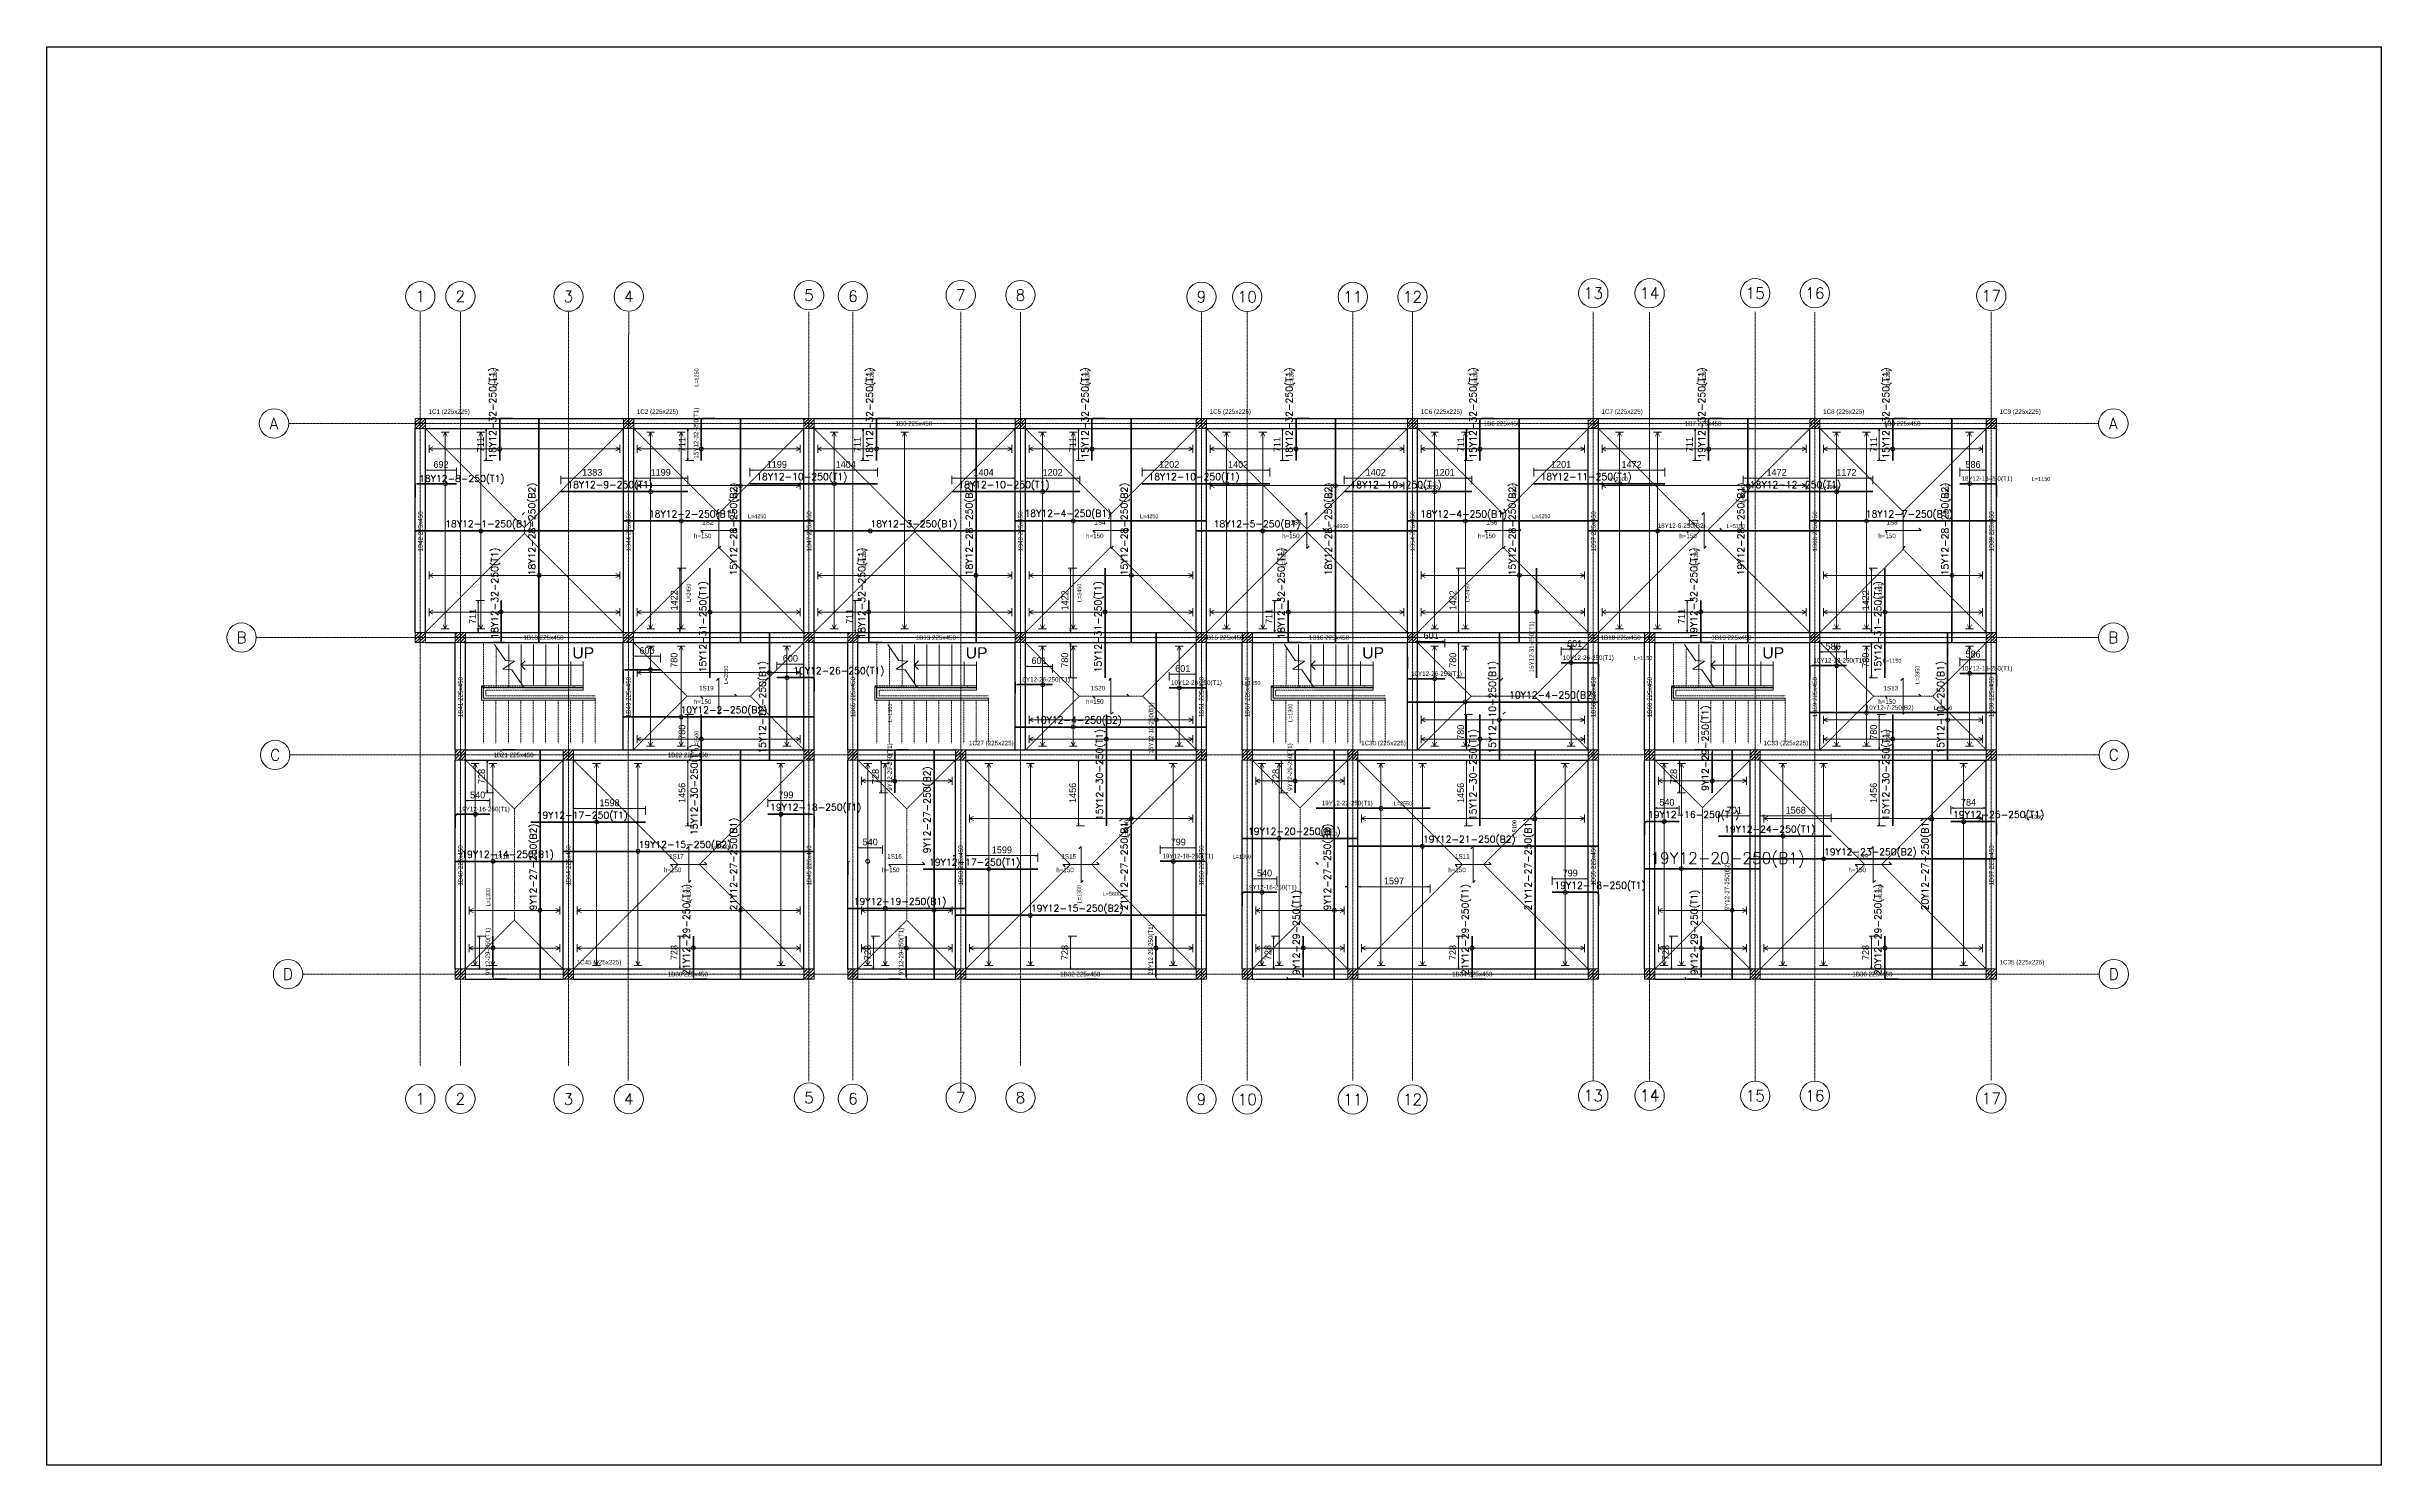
# Model space of a CAD drawing. Header units: inches. Extents: x 23 to 2032867, y 13 to 664695.
# Drawn here: x 606716 to 658411, y 3167 to 34583 of the extents above; entities that cross this region are included whole.
import ezdxf
from ezdxf.enums import TextEntityAlignment as Align

# ---------------------------------------------------------------- set-up
doc = ezdxf.new("R2010")
doc.units = ezdxf.units.IN
doc.header["$MEASUREMENT"] = 0
for name, pattern in [('CENTER2', [0.7, 0.5, -0.1, 0, -0.1]), ('HIDDEN2', [0.1875, 0.125, -0.0625]), ('Overhead', [3.96875, 2.38125, -1.5875])]:
    doc.linetypes.add(name, pattern=pattern)
for name, color, linetype, lineweight in [('A-FLOR-HRAL', 11, 'Continuous', 9), ('A-FLOR-HRAL-MBND', 5, 'Overhead', 9), ('Axis_1', 8, 'CENTER2', 0), ('Axis_2', 8, 'CENTER2', 0), ('AxisBalloons_1', 150, 'ByLayer', 0), ('AxisBalloons_2', 150, 'ByLayer', 0), ('AxisText_1', 18, 'ByLayer', 0), ('AxisText_2', 18, 'ByLayer', 0), ('BeamText', 96, 'ByLayer', 0), ('ColHatch', 11, 'ByLayer', 0), ('Column', 1, 'ByLayer', 0), ('ColumnText', 96, 'ByLayer', 0), ('Dim', 5, 'ByLayer', 0), ('RBar_BOT', 18, 'ByLayer', 0), ('RBar_TOP', 18, 'ByLayer', 0), ('RBarLabel_BOT', 6, 'ByLayer', 0), ('RBarLabel_TOP', 6, 'ByLayer', 0), ('RBarLenText_BOT', 8, 'ByLayer', 0), ('RBarLenText_TOP', 8, 'ByLayer', 0), ('RBarSpanLines', 5, 'ByLayer', 0), ('S-_ANOT----_D', 5, 'ByLayer', 0), ('S-STRS', 31, 'Continuous', 9), ('S-STRS-ANNO', 31, 'Continuous', 9), ('S-STRS-MBND', 31, 'Overhead', 9), ('S-STRS-TEXT', 31, 'Continuous', 9), ('Slab', 5, 'ByLayer', 0), ('SlabText', 5, 'ByLayer', 0), ('SlabYieldLine', 11, 'HIDDEN2', 0)]:
    doc.layers.add(name, color=color, linetype=linetype, lineweight=lineweight)
doc.layers.add('BEAM', color=5, linetype='Continuous')
doc.layers.add('dimensions', color=1, linetype='Continuous')
doc.styles.add('Arial', font='arial.ttf', dxfattribs={"height": 250})
doc.styles.add('AxisText_1', font='ROMANC', dxfattribs={"height": 50})
doc.styles.add('AxisText_2', font='ROMANC', dxfattribs={"height": 50})
doc.styles.add('BeamText', font='TXT', dxfattribs={"height": 1000})
doc.styles.add('ColumnText', font='TXT', dxfattribs={"height": 1000})
doc.styles.add('Dim', font='TXT', dxfattribs={"height": 1000})
doc.styles.add('RBarLabel_BOT', font='TXT', dxfattribs={"height": 20})
doc.styles.add('RBarLabel_TOP', font='TXT', dxfattribs={"height": 20})
doc.styles.add('RBarLenText_BOT', font='TXT', dxfattribs={"height": 17.5})
doc.styles.add('RBarLenText_TOP', font='TXT', dxfattribs={"height": 17.5})
doc.styles.add('Roman', font='romant.shx')
doc.styles.add('SlabText', font='TXT', dxfattribs={"height": 1000})

msp = doc.modelspace()

# ---------------------------------------------------------------- texts
at = {"lineweight": 35, "style": 'Roman'}
msp.add_text('19Y12-20-250(B1)', height=250, dxfattribs=at).set_placement((642225.836, 16414.068), align=Align.BOTTOM_LEFT)
at = {"layer": 'AxisText_1', "color": 7, "linetype": 'Continuous', "style": 'AxisText_1'}
for s, p in [('A', (611749.354, 26239.428)), ('A', (652477.696, 26239.428)), ('B', (611030.63, 21498.588)), ('B', (652477.676, 21498.588)), ('C', (611775.568, 18898.668)), ('C', (652487.106, 18898.668)), ('D', (612059.936, 14045.588)), ('D', (652488.756, 14045.588))]:
    msp.add_text(s, height=250, dxfattribs=at).set_placement(p, align=Align.MIDDLE_CENTER)
at = {"layer": 'AxisText_2', "color": 0, "linetype": 'Continuous', "style": 'AxisText_2'}
for s, p in [('1', (614989.311, 29054.81)), ('2', (615876.186, 29054.81)), ('3', (618268.256, 29048.098)), ('4', (619604.846, 29050.758)), ('5', (623595.846, 29080.598)), ('6', (624568.346, 29057.098)), ('7', (626955.216, 29080.598)), ('8', (628277.226, 29080.598)), ('9', (632284.936, 29045.688)), ('10', (633300.186, 29042.598)), ('11', (635638.256, 29042.598)), ('12', (636958.936, 29042.598)), ('13', (640962.846, 29125.498)), ('14', (642210.186, 29123.598)), ('15', (644548.256, 29123.598)), ('16', (645868.936, 29123.598)), ('17', (649775.846, 29063.598)), ('1', (614989.311, 11282.81)), ('2', (615876.186, 11282.81)), ('3', (618268.256, 11276.098)), ('4', (619604.846, 11278.758)), ('5', (623595.846, 11308.598)), ('6', (624568.346, 11285.098)), ('7', (626955.216, 11308.598)), ('8', (628277.226, 11308.598)), ('9', (632284.936, 11273.688)), ('10', (633300.186, 11270.598)), ('11', (635638.256, 11270.598)), ('12', (636958.936, 11270.598)), ('13', (640962.846, 11353.498)), ('14', (642210.186, 11363.098)), ('14', (642210.186, 11351.598)), ('15', (644548.256, 11351.598)), ('16', (645868.936, 11351.598)), ('17', (649775.846, 11291.598))]:
    msp.add_text(s, height=250, dxfattribs=at).set_placement(p, align=Align.MIDDLE_CENTER)
at = {"layer": 'BeamText', "linetype": 'Continuous', "style": 'BeamText'}
for s, p in [('1B3 225x450 ', (625936.536, 26239.428)), ('1B6 225x450 ', (638960.886, 26239.428)), ('1B7 225x450 ', (643415.886, 26239.428)), ('1B8 225x450 ', (647822.386, 26239.428)), ('1B10 225x450 ', (617736.654, 21498.588)), ('1B13 225x450 ', (626422.786, 21498.588)), ('1B15 225x450 ', (632792.556, 21498.588)), ('1B16 225x450 ', (635129.556, 21498.588)), ('1B18 225x450 ', (641586.516, 21498.588)), ('1B19 225x450 ', (644039.556, 21498.588)), ('1B21 225x450 ', (617072.222, 18898.668)), ('1B22 225x450 ', (620932.046, 18898.668)), ('1B30 225x450 ', (620932.046, 14045.588)), ('1B32 225x450 ', (629620.076, 14045.588)), ('1B34 225x450 ', (638300.556, 14045.588)), ('1B36 225x450 ', (647162.046, 14045.588))]:
    msp.add_text(s, height=100, dxfattribs=at).set_placement(p, align=Align.MIDDLE_CENTER)
for s, rotation, p in [('1B42 225x450 ', 90, (614989.311, 23869.008)), ('1B44 225x450 ', 89.95164, (619599.216, 23869.008)), ('1B47 225x450 ', 90, (623595.846, 23869.008)), ('1B49 225x450 ', 90, (628277.226, 23869.008)), ('1B54 225x450 ', 90, (636958.936, 23869.008)), ('1B57 225x450 ', 90, (640962.846, 23869.008)), ('1B60 225x450 ', 90, (645868.936, 23869.008)), ('1B39 225x450 ', 90, (649775.846, 23869.008)), ('1B41 225x450 ', 90, (615876.186, 20198.628)), ('1B43 225x450 ', 89.95164, (619596.116, 20198.628)), ('1B65 225x450 ', 90, (624568.346, 20198.628)), ('1B51 225x450 ', 90, (632284.936, 20198.628)), ('1B67 225x450 ', 90, (633300.186, 20198.628)), ('1B56 225x450 ', 90, (640962.846, 20198.628)), ('1B68 225x450 ', 90, (642210.186, 20198.628)), ('1B59 225x450 ', 90, (645868.936, 20198.628)), ('1B38 225x450 ', 90, (649775.846, 20198.628)), ('1B40 225x450 ', 90, (615876.186, 16472.128)), ('1B64 225x450 ', 90, (618268.256, 16472.128)), ('1B45 225x450 ', 90, (623595.846, 16472.128)), ('1B63 225x450 ', 89.99999, (626955.216, 16472.128)), ('1B50 225x450 ', 90, (632284.936, 16472.128)), ('1B55 225x450 ', 90, (640962.846, 16472.128)), ('1B37 225x450 ', 90, (649775.846, 16472.128))]:
    msp.add_text(s, height=100, rotation=rotation, dxfattribs=at).set_placement(p, align=Align.MIDDLE_CENTER)
at = {"layer": 'ColumnText', "linetype": 'Continuous', "style": 'ColumnText'}
for s, p in [('1C1 (225x225)', (615172.522, 26422.638)), ('1C2 (225x225)', (619784.526, 26422.638)), ('1C5 (225x225)', (632468.146, 26422.638)), ('1C6 (225x225)', (637142.146, 26422.638)), ('1C7 (225x225)', (641146.056, 26422.638)), ('1C8 (225x225)', (646052.146, 26422.638)), ('1C9 (225x225)', (649959.056, 26422.638)), ('1C27 (225x225)', (627138.426, 19081.878)), ('1C30 (225x225)', (635821.466, 19081.878)), ('1C33 (225x225)', (644731.476, 19081.878)), ('1C45 (225x225)', (618451.466, 14228.798)), ('1C35 (225x225)', (649959.056, 14228.798))]:
    msp.add_text(s, height=100, dxfattribs=at).set_placement(p, align=Align.BOTTOM_LEFT)
at = {"layer": 'Dim', "color": 7, "linetype": 'Continuous', "char_height": 150, "width": 10, "attachment_point": 8, "rotation": 90, "style": 'Dim'}
for s, insert in [('711', (616396.785, 25771.368)), ('711', (620860.156, 25771.368)), ('711', (624742.366, 25771.368)), ('711', (629511.416, 25771.368)), ('711', (634032.176, 25771.368)), ('711', (638103.196, 25771.368)), ('711', (643166.646, 25771.368)), ('711', (647244.826, 25771.368)), ('1422', (620685.156, 22322.218)), ('1422', (629336.416, 22322.218)), ('1422', (637928.196, 22322.218)), ('1422', (647069.826, 22322.218)), ('711', (616221.785, 21966.648)), ('711', (624567.366, 21966.648)), ('711', (633857.176, 21966.648)), ('711', (642991.646, 21966.648)), ('780', (620685.156, 20996.098)), ('780', (629336.416, 20996.098)), ('780', (637928.196, 20996.098)), ('780', (647069.826, 20996.098)), ('780', (620860.156, 19401.158)), ('780', (638103.196, 19401.158)), ('780', (647244.826, 19401.158)), ('728', (616422.786, 18422.188)), ('1456', (620860.156, 18058.208)), ('728', (625146.006, 18422.188)), ('1456', (629511.416, 18058.208)), ('728', (634009.256, 18422.188)), ('1456', (638103.196, 18058.208)), ('728', (642818.826, 18422.188)), ('1456', (647244.826, 18058.208)), ('728', (620685.156, 14522.068)), ('728', (624971.006, 14522.068)), ('728', (629336.416, 14522.068)), ('728', (633834.256, 14522.068)), ('728', (637928.196, 14522.068)), ('728', (642643.826, 14522.068)), ('728', (647069.826, 14522.068))]:
    msp.add_mtext(s, dxfattribs=dict(at, insert=insert))
at = {"layer": 'Dim', "color": 7, "linetype": 'Continuous', "char_height": 150, "width": 10, "attachment_point": 8, "style": 'Dim'}
for s, insert in [('692', (615447.619, 25255.008)), ('1199', (622883.896, 25255.008)), ('1404', (624410.556, 25255.008)), ('1202', (631571.276, 25255.008)), ('1402', (633098.536, 25255.008)), ('1201', (640249.756, 25255.008)), ('1472', (641811.256, 25255.008)), ('586', (649370.326, 25255.008)), ('1383', (618795.906, 25080.008)), ('1199', (620311.826, 25080.008)), ('1404', (627462.516, 25080.008)), ('1202', (628990.886, 25080.008)), ('1402', (636145.336, 25080.008)), ('1201', (637672.026, 25080.008)), ('1472', (645020.526, 25080.008)), ('1172', (646567.476, 25080.008)), ('600', (620009.056, 21135.558)), ('601', (637371.726, 21463.678)), ('601', (640550.056, 21288.678)), ('586', (646274.456, 21228.598)), ('586', (649370.326, 21053.598)), ('600', (623183.366, 20960.558)), ('601', (628690.306, 20909.948)), ('601', (631871.856, 20734.948)), ('540', (616258.686, 17936.118)), ('1598', (619179.896, 17761.118)), ('799', (623083.776, 17936.118)), ('540', (642592.686, 17772.818)), ('701', (644085.046, 17597.818)), ('1568', (645444.896, 17597.818)), ('784', (649271.276, 17772.818)), ('540', (624950.846, 16893.828)), ('1599', (627867.176, 16718.828)), ('799', (631772.706, 16893.828)), ('540', (633682.686, 16206.338)), ('1597', (636549.446, 16031.338)), ('799', (640450.996, 16206.338))]:
    msp.add_mtext(s, dxfattribs=dict(at, insert=insert))
at = {"layer": 'RBarLabel_BOT', "linetype": 'Continuous'}
for s, height, style, p in [('18Y12-32-250(T1)', 150, 'Roman', (616711.785, 25460.508)), ('18Y12-32-250(T1)', 150, 'Roman', (625057.366, 25460.508)), ('15Y12-32-250(T1)', 150, 'Roman', (629826.416, 25460.508)), ('18Y12-32-250(T1)', 150, 'Roman', (634347.176, 25460.508)), ('15Y12-32-250(T1)', 150, 'Roman', (638418.196, 25460.508)), ('19Y12-32-250(T1)', 150, 'Roman', (643481.646, 25460.508)), ('15Y12-32-250(T1)', 150, 'Roman', (647559.826, 25460.508)), ('18Y12-28-250(B2)', 150, 'Roman', (617580.535, 22875.838)), ('15Y12-28-250(B2)', 150, 'Roman', (622043.906, 22875.838)), ('18Y12-28-250(B2)', 150, 'Roman', (627260.616, 22875.838)), ('15Y12-28-250(B2)', 150, 'Roman', (630695.166, 22875.838)), ('18Y12-28-250(B2)', 150, 'Roman', (635215.926, 22875.838)), ('15Y12-28-250(B2)', 150, 'Roman', (639286.946, 22875.838)), ('19Y12-28-250(B1)', 150, 'Roman', (644350.396, 22875.838)), ('15Y12-28-250(B2)', 150, 'Roman', (648869.076, 22875.838)), ('18Y12-32-250(T1)', 150, 'Roman', (616755.285, 21472.798)), ('18Y12-32-250(T1)', 150, 'Roman', (624882.366, 21472.798)), ('18Y12-32-250(T1)', 150, 'Roman', (634172.176, 21472.798)), ('19Y12-32-250(T1)', 150, 'Roman', (643306.646, 21472.798)), ('15Y12-31-250(T1)', 150, 'Roman', (621367.156, 20727.478)), ('15Y12-31-250(T1)', 150, 'Roman', (630116.374, 20727.478)), ('15Y12-31-250(T1)', 150, 'Roman', (647384.826, 20727.478)), ('15Y12-10-250(B1)', 150, 'Roman', (622684.156, 18927.418)), ('15Y12-10-250(B1)', 150, 'Roman', (638847.696, 18927.418)), ('15Y12-10-250(B1)', 150, 'Roman', (648774.326, 18927.418)), ('15Y12-10-250(B1)', 100, 'RBarLabel_BOT', (631249.416, 18927.418)), ('9Y12-29-250(T1)', 150, 'Roman', (643561.826, 18103.758)), ('15Y12-30-250(T1)', 150, 'Roman', (621175.156, 17124.788)), ('15Y12-30-250(T1)', 150, 'Roman', (630147.416, 17453.288)), ('15Y12-30-250(T1)', 150, 'Roman', (638418.196, 17453.288)), ('15Y12-30-250(T1)', 150, 'Roman', (647559.826, 17453.288)), ('9Y12-27-250(B2)', 150, 'Roman', (626329.756, 16721.508)), ('9Y12-27-250(B2)', 150, 'Roman', (617606.536, 15456.508)), ('21Y12-27-250(B1)', 150, 'Roman', (622043.906, 15456.508)), ('21Y12-27-250(B1)', 150, 'Roman', (630695.166, 15456.508)), ('9Y12-27-250(B2)', 150, 'Roman', (635193.006, 15456.508)), ('21Y12-27-250(B1)', 150, 'Roman', (639637.946, 15456.508)), ('20Y12-27-250(B1)', 150, 'Roman', (648428.576, 15456.508)), ('21Y12-29-250(T1)', 150, 'Roman', (621000.156, 14020.638)), ('21Y12-29-250(T1)', 150, 'Roman', (638243.196, 14020.638)), ('9Y12-27-250(B2)', 100, 'RBarLabel_BOT', (644002.576, 15456.508)), ('20Y12-29-250(T1)', 150, 'Roman', (647384.826, 14020.638)), ('9Y12-29-250(T1)', 150, 'Roman', (634503.842, 14020.638)), ('9Y12-29-250(T1)', 150, 'Roman', (643318.132, 14020.638))]:
    msp.add_text(s, height=height, rotation=90, dxfattribs=dict(at, style=style)).set_placement(p, align=Align.BOTTOM_LEFT)
at = {"layer": 'RBarLabel_BOT', "linetype": 'Continuous', "style": 'RBarLabel_BOT'}
for s, p in [('18Y12-6-250(B2)', (642389.676, 23896.258)), ('10Y12-7-250(B2)', (646996.006, 19869.848))]:
    msp.add_text(s, height=100, dxfattribs=at).set_placement(p, align=Align.BOTTOM_LEFT)
at = {"layer": 'RBarLabel_TOP', "linetype": 'Continuous', "style": 'RBarLabel_TOP'}
for s, p in [('15Y12-32-250(T1)', (621175.156, 25460.508)), ('15Y12-31-250(T1)', (639673.196, 20727.478)), ('9Y12-29-250(T1)', (625461.006, 18103.758)), ('9Y12-29-250(T1)', (634324.256, 18103.758)), ('9Y12-29-250(T1)', (616562.786, 14020.638)), ('9Y12-29-250(T1)', (625714.506, 14020.638)), ('21Y12-29-250(T1)', (631242.416, 14020.638))]:
    msp.add_text(s, height=100, rotation=90, dxfattribs=at).set_placement(p, align=Align.BOTTOM_LEFT)
at = {"layer": 'RBarLabel_TOP', "linetype": 'Continuous'}
for s, height, style, p in [('18Y12-8-250(T1)', 150, 'Roman', (614962.542, 24900.008)), ('18Y12-9-250(T1)', 150, 'Roman', (618244.716, 24765.008)), ('18Y12-10-250(T1)', 150, 'Roman', (622425.866, 24940.008)), ('18Y12-10-250(T1)', 150, 'Roman', (626901.896, 24765.008)), ('18Y12-10-250(T1)', 150, 'Roman', (631111.596, 24940.008)), ('18Y12-10-250(T1)', 150, 'Roman', (635585.656, 24765.008)), ('18Y12-11-250(T1)', 150, 'Roman', (639794.076, 24940.008)), ('18Y12-12-250(T1)', 150, 'Roman', (644428.056, 24765.008)), ('18Y12-13-250(T1)', 100, 'RBarLabel_TOP', (649115.756, 24940.008)), ('18Y12-2-250(B1)', 150, 'Roman', (620049.092, 24115.008)), ('18Y12-4-250(B1)', 150, 'Roman', (628367.662, 24128.707)), ('18Y12-4-250(B1)', 150, 'Roman', (637130.922, 24115.008)), ('18Y12-7-250(B1)', 150, 'Roman', (646996.006, 24115.008)), ('18Y12-1-250(B1)', 150, 'Roman', (615539.781, 23896.258)), ('18Y12-3-250(B1)', 150, 'Roman', (624955.256, 23896.258)), ('18Y12-5-250(B1)', 150, 'Roman', (632555.162, 23896.258)), ('10Y12-26-250(T1)', 150, 'Roman', (623245.026, 20645.558)), ('10Y12-26-250(T1)', 100, 'RBarLabel_TOP', (636927.616, 20619.678)), ('10Y12-26-250(T1)', 100, 'RBarLabel_TOP', (640288.936, 20973.678)), ('10Y12-13-250(T1)', 100, 'RBarLabel_TOP', (645836.886, 20913.598)), ('10Y12-13-250(T1)', 100, 'RBarLabel_TOP', (649115.756, 20738.598)), ('10Y12-26-250(T1)', 100, 'RBarLabel_TOP', (628245.936, 20490.948)), ('10Y12-26-250(T1)', 100, 'RBarLabel_TOP', (631610.486, 20419.948)), ('10Y12-4-250(B2)', 150, 'Roman', (639098.05, 20104.928)), ('10Y12-2-250(B2)', 150, 'Roman', (620750.766, 19776.808)), ('10Y12-4-250(B2)', 150, 'Roman', (628600.28, 19551.198)), ('19Y12-16-250(T1)', 100, 'RBarLabel_TOP', (615841.836, 17621.118)), ('19Y12-17-250(T1)', 150, 'Roman', (617565.181, 17446.118)), ('19Y12-18-250(T1)', 150, 'Roman', (622733.316, 17621.118)), ('19Y12-22-250(T1)', 100, 'RBarLabel_TOP', (634950.526, 17753.838)), ('19Y12-16-250(T1)', 150, 'Roman', (642175.836, 17457.818)), ('19Y12-25-250(T1)', 150, 'Roman', (648927.566, 17457.818)), ('19Y12-20-250(B1)', 150, 'Roman', (633315.836, 17086.088)), ('19Y12-21-250(B2)', 150, 'Roman', (637190.636, 16912.838)), ('19Y12-24-250(T1)', 150, 'Roman', (643859.076, 17136.318)), ('19Y12-14-250(B1)', 150, 'Roman', (615894.54, 16577.368)), ('19Y12-15-250(B2)', 150, 'Roman', (619821.536, 16796.118)), ('19Y12-17-250(T1)', 150, 'Roman', (626253.656, 16403.828)), ('19Y12-18-250(T1)', 100, 'RBarLabel_TOP', (631422.106, 16578.828)), ('19Y12-23-250(B2)', 150, 'Roman', (646071.536, 16632.818)), ('19Y12-16-250(T1)', 100, 'RBarLabel_TOP', (633265.836, 15891.338)), ('19Y12-18-250(T1)', 150, 'Roman', (640100.736, 15891.338)), ('19Y12-19-250(B1)', 150, 'Roman', (624586.436, 15535.078)), ('19Y12-15-250(B2)', 150, 'Roman', (628509.136, 15383.847))]:
    msp.add_text(s, height=height, dxfattribs=dict(at, style=style)).set_placement(p, align=Align.BOTTOM_LEFT)
at = {"layer": 'RBarLenText_BOT', "linetype": 'Continuous', "style": 'RBarLenText_BOT'}
for s, p in [('L=5000', (622043.906, 24500.838)), ('L=5000', (635215.926, 24500.838)), ('L=5000', (639286.946, 24500.838)), ('L=5000', (644350.396, 24467.508)), ('L=5000', (648869.076, 24500.838)), ('L=2850', (621825.156, 20469.088)), ('L=2850', (648209.826, 20469.088)), ('L=5100', (630695.166, 17048.178)), ('L=5100', (639286.946, 17048.178))]:
    msp.add_text(s, height=87.5, rotation=90, dxfattribs=at).set_placement(p, align=Align.BOTTOM_LEFT)
for s, p in [('L=4250', (622244.996, 24115.008)), ('L=4250', (630926.206, 24115.008)), ('L=4900', (635133.806, 23896.258)), ('L=4250', (639606.776, 24115.008)), ('L=5150', (643914.676, 23896.258)), ('L=4150', (648504.346, 19869.848)), ('L=2600', (634890.836, 17086.088)), ('L=5600', (621413.196, 16796.118)), ('L=5600', (630100.796, 15753.828))]:
    msp.add_text(s, height=87.5, dxfattribs=at).set_placement(p, align=Align.BOTTOM_LEFT)
at = {"layer": 'RBarLenText_TOP', "linetype": 'Continuous', "style": 'RBarLenText_TOP'}
for s, p in [('L=1250', (616711.785, 27052.178)), ('L=1250', (621175.156, 27052.178)), ('L=1250', (625057.366, 27052.178)), ('L=1250', (629826.416, 27052.178)), ('L=1250', (634347.176, 27052.178)), ('L=1250', (638418.196, 27052.178)), ('L=1250', (643481.646, 27052.178)), ('L=1250', (647559.826, 27052.178)), ('L=1250', (624882.366, 23064.458)), ('L=1250', (634172.176, 23064.458)), ('L=1250', (643306.646, 23064.458)), ('L=2450', (621000.156, 22285.808)), ('L=2450', (629651.416, 22285.808)), ('L=2450', (638243.196, 22285.808)), ('L=2450', (647384.826, 22285.808)), ('L=1300', (625461.006, 19628.758)), ('L=1300', (634324.256, 19628.758)), ('L=2500', (621175.156, 19028.288)), ('L=2500', (647559.826, 19028.288)), ('L=1300', (616562.786, 15545.638)), ('L=1300', (621000.156, 15612.298)), ('L=1300', (629651.416, 15612.298)), ('L=1300', (647384.826, 15628.968))]:
    msp.add_text(s, height=87.5, rotation=90, dxfattribs=at).set_placement(p, align=Align.BOTTOM_LEFT)
for s, p in [('L=2850', (637127.316, 24765.008)), ('L=2900', (641319.076, 24940.008)), ('L=2900', (645986.386, 24765.008)), ('L=1150', (650674.096, 24940.008)), ('L=1150', (641863.936, 20973.678)), ('L=1150', (647378.556, 20913.598)), ('L=1150', (633185.486, 20419.948)), ('L=2550', (636542.196, 17753.838)), ('L=1350', (650519.226, 17457.818)), ('L=1350', (632980.436, 16578.828))]:
    msp.add_text(s, height=87.5, dxfattribs=at).set_placement(p, align=Align.BOTTOM_LEFT)
at = {"layer": 'SlabText', "linetype": 'Continuous', "style": 'SlabText'}
for s, p in [('h=150', (621047.526, 23669.008)), ('1S2', (621230.866, 23969.008)), ('h=150', (629731.076, 23669.008)), ('1S4', (629914.416, 23969.008)), ('1S19', (621162.646, 20298.628)), ('1S20', (629831.076, 20298.628)), ('h=150', (621045.976, 19998.628)), ('h=150', (629731.076, 19998.628)), ('1S18', (616638.888, 16572.128)), ('1S17', (620498.716, 16572.128)), ('h=150', (620382.046, 16272.128))]:
    msp.add_text(s, height=100, dxfattribs=at).set_placement(p, align=Align.BOTTOM_LEFT)
for s, rotation, p in [('h=150', 0.0000016, (634071.936, 23669.008)), ('1S5', 0.0000016, (634255.266, 23969.008)), ('h=150', 0.0000001, (638410.886, 23669.008)), ('1S6', 0.0000001, (638594.226, 23969.008)), ('h=150', 0.0000016, (642865.886, 23669.008)), ('1S7', 0.0000016, (643049.226, 23969.008)), ('h=150', 0.0000016, (647272.386, 23669.008)), ('1S8', 0.0000016, (647455.726, 23969.008)), ('1S13', 0.0000006, (647389.056, 20298.628)), ('h=150', 0.0000006, (647272.386, 19998.628)), ('1S16', -0.0000015, (625328.446, 16572.128)), ('1S15', 0, (629186.746, 16572.128)), ('1S11', -0.0000016, (637900.556, 16572.128)), ('1S9', 0.0000003, (646795.386, 16572.128)), ('h=150', -0.0000015, (625211.776, 16272.128)), ('h=150', 0, (629070.076, 16272.128)), ('h=150', -0.0000016, (637750.556, 16272.128)), ('h=150', 0.0000003, (646612.046, 16272.128))]:
    msp.add_text(s, height=100, rotation=rotation, dxfattribs=at).set_placement(p, align=Align.BOTTOM_LEFT)

# ---------------------------------------------------------------- blocks, each defined once
blk = doc.blocks.new('PCDIM_ARROW')
at = {"layer": 'Dim'}
blk.add_hatch(color=256, dxfattribs=at).paths.add_polyline_path([(0, 0), (-1, 0.1667), (-1, -0.1667)], flags=0)
blk.add_hatch(color=256, dxfattribs=at).paths.add_polyline_path([(0, 0), (-1, 0.1667), (-1, -0.1667)], flags=0)
blk.add_hatch(color=256, dxfattribs=at).paths.add_polyline_path([(0, 0), (-1, 0.1667), (-1, -0.1667)], flags=0)
blk.add_hatch(color=256, dxfattribs=at).paths.add_polyline_path([(0, 0), (-1, 0.1667), (-1, -0.1667)], flags=0)
at = {"layer": 'S-_ANOT----_D'}
blk.add_hatch(color=256, dxfattribs=at).paths.add_polyline_path([(0, 0), (-1, 0.1667), (-1, -0.1667)], flags=0)
blk.add_hatch(color=256, dxfattribs=at).paths.add_polyline_path([(0, 0), (-1, 0.1667), (-1, -0.1667)], flags=0)
at = {"layer": 'Dim'}
blk.add_lwpolyline([(0, 0), (-1, 0.1667), (-1, -0.1667)], close=True, dxfattribs=at)
blk.add_lwpolyline([(0, 0), (-1, 0.1667), (-1, -0.1667)], close=True, dxfattribs=at)
blk.add_lwpolyline([(0, 0), (-1, 0.1667), (-1, -0.1667)], close=True, dxfattribs=at)
blk.add_lwpolyline([(0, 0), (-1, 0.1667), (-1, -0.1667)], close=True, dxfattribs=at)
at = {"layer": 'S-_ANOT----_D'}
blk.add_lwpolyline([(0, 0), (-1, 0.1667), (-1, -0.1667)], close=True, dxfattribs=at)
blk.add_lwpolyline([(0, 0), (-1, 0.1667), (-1, -0.1667)], close=True, dxfattribs=at)
blk = doc.blocks.new('Railing - Railing-258497-Level 1')
at = {"layer": 'A-FLOR-HRAL-MBND'}
for p, q in [((-4032, 2419), (-4032, 2404)), ((-3992, 2419), (-4032, 2419)), ((-4032, 2419), (-4032, 2404)), ((-3992, 2419), (-4032, 2419)), ((-4032, 2419), (-4032, 2404)), ((-3992, 2419), (-4032, 2419)), ((-4032, 2419), (-4032, 2404)), ((-3992, 2419), (-4032, 2419)), ((-4032, 2419), (-4032, 2404)), ((-3992, 2419), (-4032, 2419)), ((-4032, 2419), (-4032, 2404)), ((-3992, 2419), (-4032, 2419)), ((-3095, 2389), (-3997, 2389)), ((-3095, 2389), (-3997, 2389)), ((-3095, 2389), (-3997, 2389)), ((-3095, 2389), (-3997, 2389)), ((-3095, 2389), (-3997, 2389)), ((-3095, 2389), (-3997, 2389)), ((-3115, 2419), (-3992, 2419)), ((-3115, 2419), (-3992, 2419)), ((-3115, 2419), (-3992, 2419)), ((-3115, 2419), (-3992, 2419)), ((-3115, 2419), (-3992, 2419)), ((-3115, 2419), (-3992, 2419))]:
    blk.add_line(p, q, dxfattribs=at)
blk = doc.blocks.new('Top Rail Type - Top Rail_Internal_-258609-Level 1')
at = {"layer": 'A-FLOR-HRAL'}
for p, q in [((-1784, 2424), (-2021, 2424)), ((-2021, 2384), (-1784, 2384)), ((-1984, 2402), (-1984, 2406))]:
    blk.add_line(p, q, dxfattribs=at)
at = {"layer": 'A-FLOR-HRAL', "flags": 128}
blk.add_lwpolyline([(-1784, 2406), (-1784, 2404), (-1784, 2402)], dxfattribs=at)
blk = doc.blocks.new('Top Rail Type - Top Rail_Internal_-V2-Level 1')
at = {"layer": 'A-FLOR-HRAL'}
for p, q in [((-3997, 2404), (-4037, 2404)), ((-4037, 2404), (-4037, 2106)), ((-4037, 2106), (-1517, 2106)), ((-3997, 2404), (-3997, 2146)), ((-3997, 2146), (-1517, 2146)), ((-3119, 2424), (-3091, 2384)), ((-1784, 2424), (-3119, 2424)), ((-1784, 2384), (-3091, 2384)), ((-1784, 2384), (-1784, 2424)), ((-1517, 2146), (-1517, 2106))]:
    blk.add_line(p, q, dxfattribs=at)
at = {"layer": 'A-FLOR-HRAL', "linetype": 'Overhead'}
for p, q in [((-4017, 2384), (-4017, 2424)), ((-3119, 2424), (-4017, 2424)), ((-3091, 2384), (-4017, 2384))]:
    blk.add_line(p, q, dxfattribs=at)

# ---------------------------------------------------------------- linework, layer by layer
at = {"lineweight": 35}
for p, q in [((616746.785, 25415.808), (616746.785, 26309.928)), ((617615.535, 21386.088), (617615.535, 26351.928)), ((621210.156, 25415.808), (621210.156, 26309.928)), ((622078.906, 21386.088), (622078.906, 26351.928)), ((625092.366, 25415.808), (625092.366, 26309.928)), ((627295.616, 21386.088), (627295.616, 26351.928)), ((629861.416, 25415.808), (629861.416, 26309.928)), ((630730.166, 21386.088), (630730.166, 26351.928)), ((634382.176, 25415.808), (634382.176, 26309.928)), ((635250.926, 21386.088), (635250.926, 26351.928)), ((639321.946, 21386.088), (639321.946, 26351.928)), ((643516.646, 25415.808), (643516.646, 26309.928)), ((647594.826, 25415.808), (647594.826, 26309.928)), ((622284.456, 24905.008), (625112.756, 24905.008)), ((630970.126, 24905.008), (633799.636, 24905.008)), ((639649.176, 24905.008), (642547.176, 24905.008)), ((649077.306, 24905.008), (649846.346, 24905.008)), ((618104.376, 24730.008), (620911.216, 24730.008)), ((626760.306, 24730.008), (629592.036, 24730.008)), ((635444.236, 24730.008), (638272.606, 24730.008)), ((644284.606, 24730.008), (647153.506, 24730.008)), ((614876.811, 23861.258), (619711.706, 23861.258)), ((619486.896, 24080.008), (623708.346, 24080.008)), ((623483.346, 23861.258), (628389.726, 23861.258)), ((628164.726, 24080.008), (632397.436, 24080.008)), ((632172.436, 23861.258), (637071.436, 23861.258)), ((636846.436, 24080.008), (641075.346, 24080.008)), ((640850.346, 23861.258), (645981.436, 23861.258)), ((645756.436, 24080.008), (649888.346, 24080.008)), ((630151.374, 20606.108), (630151.374, 23033.338)), ((639708.196, 20606.108), (639708.196, 23033.338)), ((647419.826, 20606.108), (647419.826, 23033.338)), ((624917.366, 21428.088), (624917.366, 22322.218)), ((634207.176, 21428.088), (634207.176, 22322.218)), ((643341.646, 21428.088), (643341.646, 22322.218)), ((631284.416, 18786.168), (631284.416, 21611.088)), ((638882.696, 18786.168), (638882.696, 21611.088)), ((648809.326, 18786.168), (648809.326, 21611.088)), ((640249.756, 20938.678), (641033.346, 20938.678)), ((649077.306, 20703.598), (649846.346, 20703.598)), ((622883.376, 20610.558), (623666.346, 20610.558)), ((619483.236, 19741.808), (623708.346, 19741.808)), ((621210.156, 17330.248), (621210.156, 19791.148)), ((630182.416, 17330.248), (630182.416, 19791.148)), ((636846.436, 20069.928), (641075.346, 20069.928)), ((638453.196, 17330.248), (638453.196, 19791.148)), ((645756.436, 19834.848), (649888.346, 19834.848)), ((647594.826, 17330.248), (647594.826, 19791.148)), ((628164.726, 19516.198), (632397.436, 19516.198)), ((617641.536, 13933.088), (617641.536, 19011.168)), ((622078.906, 13933.088), (622078.906, 19011.168)), ((626364.756, 13933.088), (626364.756, 19011.168)), ((630730.166, 13933.088), (630730.166, 19011.168)), ((634359.256, 18058.208), (634359.256, 18969.168)), ((635228.006, 13933.088), (635228.006, 19011.168)), ((639672.946, 13933.088), (639672.946, 19011.168)), ((644037.576, 13933.088), (644037.576, 19011.168)), ((648463.576, 13933.088), (648463.576, 19011.168)), ((615805.686, 17586.118), (616528.686, 17586.118)), ((634824.336, 17718.838), (637348.136, 17718.838)), ((617438.136, 17411.118), (619979.036, 17411.118)), ((642139.686, 17422.818), (642862.686, 17422.818)), ((643734.336, 17101.318), (646229.036, 17101.318)), ((618155.756, 16761.118), (623708.346, 16761.118)), ((631372.976, 16543.828), (632355.436, 16543.828)), ((633187.686, 17051.088), (635750.756, 17051.088)), ((644435.756, 16597.818), (649888.346, 16597.818)), ((615763.686, 16542.368), (618380.756, 16542.368)), ((626126.656, 16368.828), (628666.636, 16368.828)), ((642097.686, 16379.068), (644660.756, 16379.068)), ((633229.686, 15856.338), (633952.686, 15856.338)), ((640051.656, 15856.338), (641033.346, 15856.338)), ((624455.846, 15500.078), (627067.716, 15500.078)), ((626842.716, 15348.847), (632397.436, 15348.847)), ((634538.842, 13975.088), (634538.842, 14886.048)), ((643353.132, 13975.088), (643353.132, 14886.048)), ((647419.826, 13975.088), (647419.826, 14886.048))]:
    msp.add_line(p, q, dxfattribs=at)
for centre, start, end in [((616788.785, 26309.928), 89.9999963, 180.0000037), ((621252.156, 26309.928), 89.9999963, 180.0000037), ((625134.366, 26309.928), 89.9999963, 180.0000037), ((629903.416, 26309.928), 89.9999963, 180.0000037), ((634424.176, 26309.928), 89.9999963, 180.0000037), ((643558.646, 26309.928), 89.9999963, 180.0000037), ((647636.826, 26309.928), 89.9999963, 180.0000037), ((649846.346, 24863.008), 359.9999963, 90.0000037), ((624959.366, 21428.088), 179.9999963, 270.0000037), ((634249.176, 21428.088), 179.9999963, 270.0000037), ((643383.646, 21428.088), 179.9999963, 270.0000037), ((641033.346, 20896.678), 359.9999963, 90.0000037), ((649846.346, 20661.598), 359.9999963, 90.0000037), ((623666.346, 20568.558), 359.9999963, 90.0000037), ((634401.256, 18969.168), 89.9999963, 180.0000037), ((615805.686, 17544.118), 89.9999963, 180.0000037), ((642139.686, 17380.818), 89.9999963, 180.0000037), ((633229.686, 15814.338), 89.9999963, 180.0000037), ((641033.346, 15814.338), 359.9999963, 90.0000037), ((647461.826, 13975.088), 179.9999963, 270.0000037)]:
    msp.add_arc(centre, 42, start, end, dxfattribs=at)
at = {"layer": 'Axis_1'}
for p, q in [((612074.354, 26239.428), (652152.696, 26239.428)), ((611355.63, 21498.588), (652152.676, 21498.588)), ((612100.568, 18898.668), (652162.106, 18898.668)), ((612384.936, 14045.588), (652163.756, 14045.588))]:
    msp.add_line(p, q, dxfattribs=at)
at = {"layer": 'Axis_2'}
for p, q in [((614989.311, 12016.097), (614989.311, 28712.81)), ((615876.186, 12016.097), (615876.186, 28712.81)), ((618268.256, 12016.097), (618268.256, 28712.81)), ((619588.936, 11688.098), (619603.307, 28712.81)), ((623595.846, 11672.757), (623595.846, 28712.81)), ((624568.346, 11686.374), (624568.346, 28712.81)), ((626955.216, 11432.31), (626955.216, 28712.81)), ((628277.226, 12016.097), (628277.226, 28712.81)), ((632284.936, 11690.276), (632284.936, 28712.81)), ((633300.186, 11685.851), (633300.186, 28712.81)), ((635638.256, 11688.098), (635638.256, 28712.81)), ((636958.936, 11688.098), (636958.936, 28712.81)), ((640962.846, 11680.47), (640962.846, 28712.81)), ((642210.186, 11688.098), (642210.186, 28712.81)), ((644548.256, 11684.468), (644548.256, 28712.81)), ((645868.936, 11688.088), (645868.936, 28712.81)), ((649775.846, 11686.998), (649775.846, 28712.81))]:
    msp.add_line(p, q, dxfattribs=at)
at = {"layer": 'AxisBalloons_1'}
for centre in [(611749.354, 26239.428), (652477.696, 26239.428), (611030.63, 21498.588), (652477.676, 21498.588), (611775.568, 18898.668), (652487.106, 18898.668), (612059.936, 14045.588), (652488.756, 14045.588)]:
    msp.add_circle(centre, 325, dxfattribs=at)
at = {"layer": 'AxisBalloons_2'}
for centre in [(614989.311, 29054.81), (615876.186, 29054.81), (618268.256, 29048.098), (619604.846, 29050.758), (623595.846, 29080.598), (624568.346, 29057.098), (626955.216, 29080.598), (628277.226, 29080.598), (632284.936, 29045.688), (633300.186, 29042.598), (635638.256, 29042.598), (636958.936, 29042.598), (640962.846, 29125.498), (642210.186, 29123.598), (644548.256, 29123.598), (645868.936, 29123.598), (649775.846, 29063.598), (614989.311, 11282.81), (615876.186, 11282.81), (618268.256, 11276.098), (619604.846, 11278.758), (623595.846, 11308.598), (624568.346, 11285.098), (626955.216, 11308.598), (628277.226, 11308.598), (632284.936, 11273.688), (633300.186, 11270.598), (635638.256, 11270.598), (636958.936, 11270.598), (640962.846, 11353.498), (642210.186, 11351.598), (644548.256, 11351.598), (645868.936, 11351.598), (649775.846, 11291.598)]:
    msp.add_circle(centre, 325, dxfattribs=at)
at = {"layer": 'BEAM', "linetype": 'Continuous', "lineweight": 30}
for p, q in [((614876.811, 21611.088), (614876.811, 26126.928)), ((615101.811, 26351.928), (619488.716, 26351.928)), ((615101.811, 26126.928), (619488.626, 26126.928)), ((615101.811, 21611.088), (615101.811, 26126.928)), ((619484.806, 21611.088), (619488.626, 26126.928)), ((619709.806, 21611.088), (619713.626, 26126.928)), ((619713.716, 26351.928), (623483.346, 26351.928)), ((619713.716, 26126.928), (623483.346, 26126.928)), ((623483.346, 21611.088), (623483.346, 26126.928)), ((623708.346, 26351.928), (628164.726, 26351.928)), ((623708.346, 26126.928), (628164.726, 26126.928)), ((623708.346, 21611.088), (623708.346, 26126.928)), ((628164.726, 21611.088), (628164.726, 26126.928)), ((628389.726, 26351.928), (632172.436, 26351.928)), ((628389.726, 26126.928), (632172.436, 26126.928)), ((628389.726, 21611.088), (628389.726, 26126.928)), ((632172.436, 21611.088), (632172.436, 26126.928)), ((632397.436, 26351.928), (636846.436, 26351.928)), ((632397.436, 26126.928), (636846.436, 26126.928)), ((632397.436, 21611.088), (632397.436, 26126.928)), ((636846.436, 21611.088), (636846.436, 26126.928)), ((637071.436, 26351.928), (640850.346, 26351.928)), ((637071.436, 26126.928), (640850.346, 26126.928)), ((637071.436, 21611.088), (637071.436, 26126.928)), ((640850.346, 21611.088), (640850.346, 26126.928)), ((641075.346, 26351.928), (645756.436, 26351.928)), ((641075.346, 26126.928), (645756.436, 26126.928)), ((641075.346, 21611.088), (641075.346, 26126.928)), ((645756.436, 21611.088), (645756.436, 26126.928)), ((645981.436, 26351.928), (649663.346, 26351.928)), ((645981.436, 26126.928), (649663.346, 26126.928)), ((645981.436, 21611.088), (645981.436, 26126.928)), ((649663.346, 21611.088), (649663.346, 26126.928)), ((649888.346, 21611.088), (649888.346, 26126.928)), ((615101.811, 21611.088), (615763.686, 21611.088)), ((615101.811, 21386.088), (615763.686, 21386.088)), ((615763.686, 19011.168), (615763.686, 21386.088)), ((615988.686, 21611.088), (619484.716, 21611.088)), ((615988.686, 21386.088), (619484.626, 21386.088)), ((615988.686, 19011.168), (615988.686, 21386.088)), ((619482.616, 19011.168), (619484.626, 21386.088)), ((619707.616, 19011.168), (619709.626, 21386.088)), ((619709.716, 21386.088), (623483.346, 21386.088)), ((619709.806, 21611.088), (623483.346, 21611.088)), ((623483.346, 19011.168), (623483.346, 21386.088)), ((623708.346, 21611.088), (624455.846, 21611.088)), ((623708.346, 21386.088), (624455.846, 21386.088)), ((623708.346, 19011.168), (623708.346, 21386.088)), ((624455.846, 19011.168), (624455.846, 21386.088)), ((624680.846, 21611.088), (628164.726, 21611.088)), ((624680.846, 21386.088), (628164.726, 21386.088)), ((624680.846, 19011.168), (624680.846, 21386.088)), ((628164.726, 19011.168), (628164.726, 21386.088)), ((628389.726, 21611.088), (632172.436, 21611.088)), ((628389.726, 21386.088), (632172.436, 21386.088)), ((628389.726, 19011.168), (628389.726, 21386.088)), ((632172.436, 19011.168), (632172.436, 21386.088)), ((632397.436, 21611.088), (633187.686, 21611.088)), ((632397.436, 21386.088), (633187.686, 21386.088)), ((632397.436, 19011.168), (632397.436, 21386.088)), ((633187.686, 19011.168), (633187.686, 21386.088)), ((633412.686, 21611.088), (636846.436, 21611.088)), ((633412.686, 21386.088), (636846.436, 21386.088)), ((633412.686, 19011.168), (633412.686, 21386.088)), ((636846.436, 19011.168), (636846.436, 21386.088)), ((637071.436, 21611.088), (640850.346, 21611.088)), ((637071.436, 21386.088), (640850.346, 21386.088)), ((637071.436, 19011.168), (637071.436, 21386.088)), ((640850.346, 19011.168), (640850.346, 21386.088)), ((641075.346, 21611.088), (642097.686, 21611.088)), ((641075.346, 21386.088), (642097.686, 21386.088)), ((641075.346, 19011.168), (641075.346, 21386.088)), ((642097.686, 19011.168), (642097.686, 21386.088)), ((642322.686, 21611.088), (645756.436, 21611.088)), ((642322.686, 21386.088), (645756.436, 21386.088)), ((642322.686, 19011.168), (642322.686, 21386.088)), ((645756.436, 19011.168), (645756.436, 21386.088)), ((645981.436, 21611.088), (649663.346, 21611.088)), ((645981.436, 21386.088), (649663.346, 21386.088)), ((645981.436, 19011.168), (645981.436, 21386.088)), ((649663.346, 19011.168), (649663.346, 21386.088)), ((649888.346, 19011.168), (649888.346, 21386.088)), ((615763.686, 14158.088), (615763.686, 18786.168)), ((615988.686, 19011.168), (618155.756, 19011.168)), ((615988.686, 18786.168), (618155.756, 18786.168)), ((615988.686, 14158.088), (615988.686, 18786.168)), ((618155.756, 14158.088), (618155.756, 18786.168)), ((618380.756, 19011.168), (623483.346, 19011.168)), ((618380.756, 18786.168), (623483.346, 18786.168)), ((618380.756, 14158.088), (618380.756, 18786.168)), ((623483.346, 14158.088), (623483.346, 18786.168)), ((623708.346, 14158.088), (623708.346, 18786.168)), ((624455.846, 14158.088), (624455.846, 18786.168)), ((624680.846, 19011.168), (626842.716, 19011.168)), ((624680.846, 18786.168), (626842.716, 18786.168)), ((624680.846, 14158.088), (624680.846, 18786.168)), ((626842.716, 14158.088), (626842.716, 18786.168)), ((627067.716, 19011.168), (632172.436, 19011.168)), ((627067.716, 18786.168), (632172.436, 18786.168)), ((627067.716, 14158.088), (627067.716, 18786.168)), ((632172.436, 14158.088), (632172.436, 18786.168)), ((632397.436, 14158.088), (632397.436, 18786.168)), ((633187.686, 14158.088), (633187.686, 18786.168)), ((633412.686, 19011.168), (635525.756, 19011.168)), ((633412.686, 18786.168), (635525.756, 18786.168)), ((633412.686, 14158.088), (633412.686, 18786.168)), ((635525.756, 14158.088), (635525.756, 18786.168)), ((635750.756, 19011.168), (640850.346, 19011.168)), ((635750.756, 18786.168), (640850.346, 18786.168)), ((635750.756, 14158.088), (635750.756, 18786.168)), ((640850.346, 14158.088), (640850.346, 18786.168)), ((641075.346, 14158.088), (641075.346, 18786.168)), ((642097.686, 14158.088), (642097.686, 18786.168)), ((642322.686, 19011.168), (644435.756, 19011.168)), ((642322.686, 18786.168), (644435.756, 18786.168)), ((642322.686, 14158.088), (642322.686, 18786.168)), ((644435.756, 14158.088), (644435.756, 18786.168)), ((644660.756, 19011.168), (649663.346, 19011.168)), ((644660.756, 18786.168), (649663.346, 18786.168)), ((644660.756, 14158.088), (644660.756, 18786.168)), ((649663.346, 14158.088), (649663.346, 18786.168)), ((649888.346, 14158.088), (649888.346, 18786.168)), ((615988.686, 14158.088), (618155.756, 14158.088)), ((618380.756, 14158.088), (623483.346, 14158.088)), ((624680.846, 14158.088), (626842.716, 14158.088)), ((627067.716, 14158.088), (632172.436, 14158.088)), ((633412.686, 14158.088), (635525.756, 14158.088)), ((635750.756, 14158.088), (640850.346, 14158.088)), ((642322.686, 14158.088), (644435.756, 14158.088)), ((644660.756, 14158.088), (649663.346, 14158.088)), ((615988.686, 13933.088), (618155.756, 13933.088)), ((618380.756, 13933.088), (623483.346, 13933.088)), ((624680.846, 13933.088), (626842.716, 13933.088)), ((627067.716, 13933.088), (632172.436, 13933.088)), ((633412.686, 13933.088), (635525.756, 13933.088)), ((635750.756, 13933.088), (640850.346, 13933.088)), ((642322.686, 13933.088), (644435.756, 13933.088)), ((644660.756, 13933.088), (649663.346, 13933.088))]:
    msp.add_line(p, q, dxfattribs=at)
at = {"layer": 'ColHatch', "linetype": 'Continuous'}
for p, q in [((614876.811, 26331.086), (614897.653, 26351.928)), ((614876.811, 26260.376), (614968.364, 26351.928)), ((614876.811, 26189.665), (615039.074, 26351.928)), ((614884.785, 26126.928), (615101.811, 26343.954)), ((614955.496, 26126.928), (615101.811, 26273.244)), ((615026.206, 26126.928), (615101.811, 26202.533)), ((615096.917, 26126.928), (615101.811, 26131.822)), ((619488.716, 26346.797), (619493.847, 26351.928)), ((619488.716, 26276.087), (619564.558, 26351.928)), ((619488.716, 26205.376), (619635.269, 26351.928)), ((619488.716, 26134.665), (619705.979, 26351.928)), ((619551.69, 26126.928), (619713.716, 26288.955)), ((619622.401, 26126.928), (619713.716, 26218.244)), ((619693.111, 26126.928), (619713.716, 26147.533)), ((623483.346, 26310.919), (623524.356, 26351.928)), ((623483.346, 26240.208), (623595.067, 26351.928)), ((623483.346, 26169.497), (623665.777, 26351.928)), ((623511.488, 26126.928), (623708.346, 26323.786)), ((623582.199, 26126.928), (623708.346, 26253.076)), ((623652.909, 26126.928), (623708.346, 26182.365)), ((628164.726, 26325.394), (628191.261, 26351.928)), ((628164.726, 26254.683), (628261.972, 26351.928)), ((628164.726, 26183.972), (628332.682, 26351.928)), ((628178.393, 26126.928), (628389.726, 26338.262)), ((628249.104, 26126.928), (628389.726, 26267.551)), ((628319.814, 26126.928), (628389.726, 26196.84)), ((632172.436, 26302.595), (632221.77, 26351.928)), ((632172.436, 26231.884), (632292.48, 26351.928)), ((632172.436, 26161.174), (632363.191, 26351.928)), ((632208.902, 26126.928), (632397.436, 26315.463)), ((632279.612, 26126.928), (632397.436, 26244.752)), ((632350.323, 26126.928), (632397.436, 26174.041)), ((636846.436, 26309.69), (636888.675, 26351.928)), ((636846.436, 26238.979), (636959.385, 26351.928)), ((636846.436, 26168.269), (637030.096, 26351.928)), ((636875.807, 26126.928), (637071.436, 26322.558)), ((636946.517, 26126.928), (637071.436, 26251.847)), ((637017.228, 26126.928), (637071.436, 26181.137)), ((640850.346, 26283.091), (640919.183, 26351.928)), ((640850.346, 26212.381), (640989.894, 26351.928)), ((640850.346, 26141.67), (641060.605, 26351.928)), ((640906.315, 26126.928), (641075.346, 26295.959)), ((640977.026, 26126.928), (641075.346, 26225.249)), ((641047.737, 26126.928), (641075.346, 26154.538)), ((645756.436, 26310.144), (645798.22, 26351.928)), ((645756.436, 26239.434), (645868.931, 26351.928)), ((645756.436, 26168.723), (645939.642, 26351.928)), ((645785.352, 26126.928), (645981.436, 26323.012)), ((645856.063, 26126.928), (645981.436, 26252.302)), ((645926.774, 26126.928), (645981.436, 26181.591)), ((649663.346, 26327.967), (649687.308, 26351.928)), ((649663.346, 26257.256), (649758.018, 26351.928)), ((649663.346, 26186.546), (649828.729, 26351.928)), ((649674.44, 26126.928), (649888.346, 26340.835)), ((649745.15, 26126.928), (649888.346, 26270.124)), ((649815.861, 26126.928), (649888.346, 26199.414)), ((649886.572, 26126.928), (649888.346, 26128.703)), ((614876.811, 21593.471), (614894.429, 21611.088)), ((614876.811, 21522.76), (614965.139, 21611.088)), ((614876.811, 21452.05), (615035.85, 21611.088)), ((614881.561, 21386.088), (615101.811, 21606.339)), ((614952.271, 21386.088), (615101.811, 21535.628)), ((615022.982, 21386.088), (615101.811, 21464.918)), ((615093.693, 21386.088), (615101.811, 21394.207)), ((615763.686, 21561.107), (615813.667, 21611.088)), ((615763.686, 21490.396), (615884.378, 21611.088)), ((615763.686, 21419.686), (615955.089, 21611.088)), ((615800.799, 21386.088), (615988.686, 21573.975)), ((615871.51, 21386.088), (615988.686, 21503.264)), ((615942.221, 21386.088), (615988.686, 21432.554)), ((619484.716, 21605.182), (619490.623, 21611.088)), ((619484.716, 21534.471), (619561.333, 21611.088)), ((619484.716, 21463.76), (619632.044, 21611.088)), ((619484.716, 21393.05), (619702.755, 21611.088)), ((619548.466, 21386.088), (619709.716, 21547.339)), ((619619.176, 21386.088), (619709.716, 21476.628)), ((619689.887, 21386.088), (619709.716, 21405.918)), ((623483.346, 21573.303), (623521.132, 21611.088)), ((623483.346, 21502.592), (623591.842, 21611.088)), ((623483.346, 21431.882), (623662.553, 21611.088)), ((623508.264, 21386.088), (623708.346, 21586.171)), ((623578.974, 21386.088), (623708.346, 21515.46)), ((623649.685, 21386.088), (623708.346, 21444.75)), ((624455.846, 21555.853), (624511.081, 21611.088)), ((624455.846, 21485.143), (624581.792, 21611.088)), ((624455.846, 21414.432), (624652.502, 21611.088)), ((624498.213, 21386.088), (624680.846, 21568.721)), ((624568.924, 21386.088), (624680.846, 21498.011)), ((624639.634, 21386.088), (624680.846, 21427.3)), ((628164.726, 21587.778), (628188.036, 21611.088)), ((628164.726, 21517.067), (628258.747, 21611.088)), ((628164.726, 21446.357), (628329.458, 21611.088)), ((628175.168, 21386.088), (628389.726, 21600.646)), ((628245.879, 21386.088), (628389.726, 21529.935)), ((628316.59, 21386.088), (628389.726, 21459.225)), ((628387.301, 21386.088), (628389.726, 21388.514)), ((632172.436, 21564.979), (632218.545, 21611.088)), ((632172.436, 21494.269), (632289.256, 21611.088)), ((632172.436, 21423.558), (632359.967, 21611.088)), ((632205.677, 21386.088), (632397.436, 21577.847)), ((632276.388, 21386.088), (632397.436, 21507.137)), ((632347.099, 21386.088), (632397.436, 21436.426)), ((633187.686, 21590.28), (633208.495, 21611.088)), ((633187.686, 21519.569), (633279.205, 21611.088)), ((633187.686, 21448.858), (633349.916, 21611.088)), ((633195.627, 21386.088), (633412.686, 21603.148)), ((633266.337, 21386.088), (633412.686, 21532.437)), ((633337.048, 21386.088), (633412.686, 21461.726)), ((633407.759, 21386.088), (633412.686, 21391.016)), ((636846.436, 21572.074), (636885.45, 21611.088)), ((636846.436, 21501.364), (636956.161, 21611.088)), ((636846.436, 21430.653), (637026.871, 21611.088)), ((636872.582, 21386.088), (637071.436, 21584.942)), ((636943.293, 21386.088), (637071.436, 21514.232)), ((637014.003, 21386.088), (637071.436, 21443.521)), ((640850.346, 21545.476), (640915.959, 21611.088)), ((640850.346, 21474.765), (640986.67, 21611.088)), ((640850.346, 21404.054), (641057.38, 21611.088)), ((640903.091, 21386.088), (641075.346, 21558.344)), ((640973.802, 21386.088), (641075.346, 21487.633)), ((641044.512, 21386.088), (641075.346, 21416.922)), ((642097.686, 21590.734), (642118.04, 21611.088)), ((642097.686, 21520.023), (642188.751, 21611.088)), ((642097.686, 21449.313), (642259.462, 21611.088)), ((642105.172, 21386.088), (642322.686, 21603.602)), ((642175.883, 21386.088), (642322.686, 21532.891)), ((642246.594, 21386.088), (642322.686, 21462.181)), ((642317.304, 21386.088), (642322.686, 21391.47)), ((645756.436, 21572.529), (645794.996, 21611.088)), ((645756.436, 21501.818), (645865.706, 21611.088)), ((645756.436, 21431.107), (645936.417, 21611.088)), ((645782.128, 21386.088), (645981.436, 21585.397)), ((645852.838, 21386.088), (645981.436, 21514.686)), ((645923.549, 21386.088), (645981.436, 21443.975)), ((649663.346, 21590.351), (649684.083, 21611.088)), ((649663.346, 21519.641), (649754.794, 21611.088)), ((649663.346, 21448.93), (649825.505, 21611.088)), ((649671.215, 21386.088), (649888.346, 21603.219)), ((649741.926, 21386.088), (649888.346, 21532.509)), ((649812.637, 21386.088), (649888.346, 21461.798)), ((649883.347, 21386.088), (649888.346, 21391.087)), ((615763.686, 18944.812), (615830.043, 19011.168)), ((615763.686, 18874.101), (615900.753, 19011.168)), ((615763.686, 18803.391), (615971.464, 19011.168)), ((615817.175, 18786.168), (615988.686, 18957.68)), ((615887.885, 18786.168), (615988.686, 18886.969)), ((615958.596, 18786.168), (615988.686, 18816.259)), ((618155.756, 19003.429), (618163.495, 19011.168)), ((618155.756, 18932.719), (618234.206, 19011.168)), ((618155.756, 18862.008), (618304.916, 19011.168)), ((618155.756, 18791.297), (618375.627, 19011.168)), ((618221.338, 18786.168), (618380.756, 18945.587)), ((618292.048, 18786.168), (618380.756, 18874.876)), ((618362.759, 18786.168), (618380.756, 18804.165)), ((623483.346, 18957.008), (623537.507, 19011.168)), ((623483.346, 18886.297), (623608.217, 19011.168)), ((623483.346, 18815.586), (623678.928, 19011.168)), ((623524.639, 18786.168), (623708.346, 18969.876)), ((623595.349, 18786.168), (623708.346, 18899.165)), ((623666.06, 18786.168), (623708.346, 18828.454)), ((624455.846, 19010.269), (624456.746, 19011.168)), ((624455.846, 18939.558), (624527.456, 19011.168)), ((624455.846, 18868.848), (624598.167, 19011.168)), ((624455.846, 18798.137), (624668.878, 19011.168)), ((624514.588, 18786.168), (624680.846, 18952.426)), ((624585.299, 18786.168), (624680.846, 18881.716)), ((624656.01, 18786.168), (624680.846, 18811.005)), ((626842.716, 18992.976), (626860.909, 19011.168)), ((626842.716, 18922.265), (626931.619, 19011.168)), ((626842.716, 18851.554), (627002.33, 19011.168)), ((626848.041, 18786.168), (627067.716, 19005.844)), ((626918.751, 18786.168), (627067.716, 18935.133)), ((626989.462, 18786.168), (627067.716, 18864.422)), ((627060.173, 18786.168), (627067.716, 18793.712)), ((632172.436, 18948.684), (632234.92, 19011.168)), ((632172.436, 18877.973), (632305.631, 19011.168)), ((632172.436, 18807.263), (632376.342, 19011.168)), ((632222.052, 18786.168), (632397.436, 18961.552)), ((632292.763, 18786.168), (632397.436, 18890.841)), ((632363.474, 18786.168), (632397.436, 18820.131)), ((633187.686, 18973.985), (633224.87, 19011.168)), ((633187.686, 18903.274), (633295.581, 19011.168)), ((633187.686, 18832.563), (633366.291, 19011.168)), ((633212.002, 18786.168), (633412.686, 18986.853)), ((633282.713, 18786.168), (633412.686, 18916.142)), ((633353.423, 18786.168), (633412.686, 18845.431)), ((635525.756, 18978.602), (635558.322, 19011.168)), ((635525.756, 18907.892), (635629.033, 19011.168)), ((635525.756, 18837.181), (635699.744, 19011.168)), ((635545.454, 18786.168), (635750.756, 18991.47)), ((635616.165, 18786.168), (635750.756, 18920.759)), ((635686.876, 18786.168), (635750.756, 18850.049)), ((640850.346, 18999.891), (640861.623, 19011.168)), ((640850.346, 18929.181), (640932.334, 19011.168)), ((640850.346, 18858.47), (641003.045, 19011.168)), ((640850.346, 18787.759), (641073.755, 19011.168)), ((640919.466, 18786.168), (641075.346, 18942.048)), ((640990.177, 18786.168), (641075.346, 18871.338)), ((641060.887, 18786.168), (641075.346, 18800.627)), ((642097.686, 18974.439), (642134.416, 19011.168)), ((642097.686, 18903.728), (642205.126, 19011.168)), ((642097.686, 18833.018), (642275.837, 19011.168)), ((642121.548, 18786.168), (642322.686, 18987.307)), ((642192.258, 18786.168), (642322.686, 18916.596)), ((642262.969, 18786.168), (642322.686, 18845.886)), ((644435.756, 18979.057), (644467.868, 19011.168)), ((644435.756, 18908.346), (644538.579, 19011.168)), ((644435.756, 18837.635), (644609.289, 19011.168)), ((644455, 18786.168), (644660.756, 18991.924)), ((644525.711, 18786.168), (644660.756, 18921.214)), ((644596.421, 18786.168), (644660.756, 18850.503)), ((649663.346, 18974.056), (649700.458, 19011.168)), ((649663.346, 18903.346), (649771.169, 19011.168)), ((649663.346, 18832.635), (649841.88, 19011.168)), ((649687.59, 18786.168), (649888.346, 18986.924)), ((649758.301, 18786.168), (649888.346, 18916.213)), ((649829.012, 18786.168), (649888.346, 18845.503)), ((615763.686, 14136.486), (615785.289, 14158.088)), ((615763.686, 14065.775), (615856, 14158.088)), ((615763.686, 13995.064), (615926.71, 14158.088)), ((615772.421, 13933.088), (615988.686, 14149.354)), ((615843.132, 13933.088), (615988.686, 14078.643)), ((615913.842, 13933.088), (615988.686, 14007.932)), ((618155.756, 14124.393), (618189.452, 14158.088)), ((618155.756, 14053.682), (618260.163, 14158.088)), ((618155.756, 13982.971), (618330.873, 14158.088)), ((618176.584, 13933.088), (618380.756, 14137.261)), ((618247.295, 13933.088), (618380.756, 14066.55)), ((618318.005, 13933.088), (618380.756, 13995.839)), ((623483.346, 14148.682), (623492.753, 14158.088)), ((623483.346, 14077.971), (623563.464, 14158.088)), ((623483.346, 14007.26), (623634.174, 14158.088)), ((623483.346, 13936.55), (623704.885, 14158.088)), ((623550.596, 13933.088), (623708.346, 14090.839)), ((623621.306, 13933.088), (623708.346, 14020.128)), ((624455.846, 14131.232), (624482.702, 14158.088)), ((624455.846, 14060.521), (624553.413, 14158.088)), ((624455.846, 13989.811), (624624.124, 14158.088)), ((624469.835, 13933.088), (624680.846, 14144.1)), ((624540.545, 13933.088), (624680.846, 14073.389)), ((624611.256, 13933.088), (624680.846, 14002.679)), ((626842.716, 14113.939), (626886.866, 14158.088)), ((626842.716, 14043.228), (626957.576, 14158.088)), ((626842.716, 13972.518), (627028.287, 14158.088)), ((626873.998, 13933.088), (627067.716, 14126.807)), ((626944.708, 13933.088), (627067.716, 14056.096)), ((627015.419, 13933.088), (627067.716, 13985.386)), ((632172.436, 14140.358), (632190.167, 14158.088)), ((632172.436, 14069.647), (632260.877, 14158.088)), ((632172.436, 13998.937), (632331.588, 14158.088)), ((632177.299, 13933.088), (632397.436, 14153.226)), ((632248.009, 13933.088), (632397.436, 14082.515)), ((632318.72, 13933.088), (632397.436, 14011.805)), ((633187.686, 14094.948), (633250.827, 14158.088)), ((633187.686, 14024.237), (633321.537, 14158.088)), ((633187.686, 13953.526), (633392.248, 14158.088)), ((633237.959, 13933.088), (633412.686, 14107.816)), ((633308.67, 13933.088), (633412.686, 14037.105)), ((633379.38, 13933.088), (633412.686, 13966.394)), ((635525.756, 14099.565), (635584.279, 14158.088)), ((635525.756, 14028.855), (635654.99, 14158.088)), ((635525.756, 13958.144), (635725.701, 14158.088)), ((635571.411, 13933.088), (635750.756, 14112.433)), ((635642.122, 13933.088), (635750.756, 14041.723)), ((635712.833, 13933.088), (635750.756, 13971.012)), ((640850.346, 14120.854), (640887.58, 14158.088)), ((640850.346, 14050.144), (640958.291, 14158.088)), ((640850.346, 13979.433), (641029.002, 14158.088)), ((640874.712, 13933.088), (641075.346, 14133.722)), ((640945.423, 13933.088), (641075.346, 14063.012)), ((641016.134, 13933.088), (641075.346, 13992.301)), ((642097.686, 14095.402), (642160.372, 14158.088)), ((642097.686, 14024.691), (642231.083, 14158.088)), ((642097.686, 13953.981), (642301.794, 14158.088)), ((642147.505, 13933.088), (642322.686, 14108.27)), ((642218.215, 13933.088), (642322.686, 14037.559)), ((642288.926, 13933.088), (642322.686, 13966.849)), ((644435.756, 14100.02), (644493.825, 14158.088)), ((644435.756, 14029.309), (644564.536, 14158.088)), ((644435.756, 13958.598), (644635.246, 14158.088)), ((644480.957, 13933.088), (644660.756, 14112.888)), ((644551.668, 13933.088), (644660.756, 14042.177)), ((644622.378, 13933.088), (644660.756, 13971.466)), ((649663.346, 14095.019), (649726.415, 14158.088)), ((649663.346, 14024.309), (649797.126, 14158.088)), ((649663.346, 13953.598), (649867.837, 14158.088)), ((649713.547, 13933.088), (649888.346, 14107.887)), ((649784.258, 13933.088), (649888.346, 14037.177)), ((649854.969, 13933.088), (649888.346, 13966.466)), ((615984.553, 13933.088), (615988.686, 13937.222)), ((623692.017, 13933.088), (623708.346, 13949.417)), ((632389.431, 13933.088), (632397.436, 13941.094))]:
    msp.add_line(p, q, dxfattribs=at)
at = {"layer": 'Column'}
for p, q in [((615101.811, 26351.928), (614876.811, 26351.928)), ((614876.811, 26351.928), (614876.811, 26126.928)), ((614876.811, 26126.928), (615101.811, 26126.928)), ((615101.811, 26126.928), (615101.811, 26351.928)), ((619713.716, 26351.928), (619488.716, 26351.928)), ((619488.716, 26351.928), (619488.716, 26126.928)), ((619488.716, 26126.928), (619713.716, 26126.928)), ((619713.716, 26126.928), (619713.716, 26351.928)), ((623708.346, 26351.928), (623483.346, 26351.928)), ((623483.346, 26351.928), (623483.346, 26126.928)), ((623483.346, 26126.928), (623708.346, 26126.928)), ((623708.346, 26126.928), (623708.346, 26351.928)), ((628389.726, 26351.928), (628164.726, 26351.928)), ((628164.726, 26351.928), (628164.726, 26126.928)), ((628164.726, 26126.928), (628389.726, 26126.928)), ((628389.726, 26126.928), (628389.726, 26351.928)), ((632397.436, 26351.928), (632172.436, 26351.928)), ((632172.436, 26351.928), (632172.436, 26126.928)), ((632172.436, 26126.928), (632397.436, 26126.928)), ((632397.436, 26126.928), (632397.436, 26351.928)), ((637071.436, 26351.928), (636846.436, 26351.928)), ((636846.436, 26351.928), (636846.436, 26126.928)), ((636846.436, 26126.928), (637071.436, 26126.928)), ((637071.436, 26126.928), (637071.436, 26351.928)), ((641075.346, 26351.928), (640850.346, 26351.928)), ((640850.346, 26351.928), (640850.346, 26126.928)), ((640850.346, 26126.928), (641075.346, 26126.928)), ((641075.346, 26126.928), (641075.346, 26351.928)), ((645981.436, 26351.928), (645756.436, 26351.928)), ((645756.436, 26351.928), (645756.436, 26126.928)), ((645756.436, 26126.928), (645981.436, 26126.928)), ((645981.436, 26126.928), (645981.436, 26351.928)), ((649888.346, 26351.928), (649663.346, 26351.928)), ((649663.346, 26351.928), (649663.346, 26126.928)), ((649663.346, 26126.928), (649888.346, 26126.928)), ((649888.346, 26126.928), (649888.346, 26351.928)), ((615101.811, 21611.088), (614876.811, 21611.088)), ((614876.811, 21611.088), (614876.811, 21386.088)), ((614876.811, 21386.088), (615101.811, 21386.088)), ((615101.811, 21386.088), (615101.811, 21611.088)), ((615988.686, 21611.088), (615763.686, 21611.088)), ((615763.686, 21611.088), (615763.686, 21386.088)), ((615763.686, 21386.088), (615988.686, 21386.088)), ((615988.686, 21386.088), (615988.686, 21611.088)), ((619709.716, 21611.088), (619484.716, 21611.088)), ((619484.716, 21611.088), (619484.716, 21386.088)), ((619484.716, 21386.088), (619709.716, 21386.088)), ((619709.716, 21386.088), (619709.716, 21611.088)), ((623708.346, 21611.088), (623483.346, 21611.088)), ((623483.346, 21611.088), (623483.346, 21386.088)), ((623483.346, 21386.088), (623708.346, 21386.088)), ((623708.346, 21386.088), (623708.346, 21611.088)), ((624680.846, 21611.088), (624455.846, 21611.088)), ((624455.846, 21611.088), (624455.846, 21386.088)), ((624455.846, 21386.088), (624680.846, 21386.088)), ((624680.846, 21386.088), (624680.846, 21611.088)), ((628389.726, 21611.088), (628164.726, 21611.088)), ((628164.726, 21611.088), (628164.726, 21386.088)), ((628164.726, 21386.088), (628389.726, 21386.088)), ((628389.726, 21386.088), (628389.726, 21611.088)), ((632397.436, 21611.088), (632172.436, 21611.088)), ((632172.436, 21611.088), (632172.436, 21386.088)), ((632172.436, 21386.088), (632397.436, 21386.088)), ((632397.436, 21386.088), (632397.436, 21611.088)), ((633412.686, 21611.088), (633187.686, 21611.088)), ((633187.686, 21611.088), (633187.686, 21386.088)), ((633187.686, 21386.088), (633412.686, 21386.088)), ((633412.686, 21386.088), (633412.686, 21611.088)), ((637071.436, 21611.088), (636846.436, 21611.088)), ((636846.436, 21611.088), (636846.436, 21386.088)), ((636846.436, 21386.088), (637071.436, 21386.088)), ((637071.436, 21386.088), (637071.436, 21611.088)), ((641075.346, 21611.088), (640850.346, 21611.088)), ((640850.346, 21611.088), (640850.346, 21386.088)), ((640850.346, 21386.088), (641075.346, 21386.088)), ((641075.346, 21386.088), (641075.346, 21611.088)), ((642322.686, 21611.088), (642097.686, 21611.088)), ((642097.686, 21611.088), (642097.686, 21386.088)), ((642097.686, 21386.088), (642322.686, 21386.088)), ((642322.686, 21386.088), (642322.686, 21611.088)), ((645981.436, 21611.088), (645756.436, 21611.088)), ((645756.436, 21611.088), (645756.436, 21386.088)), ((645756.436, 21386.088), (645981.436, 21386.088)), ((645981.436, 21386.088), (645981.436, 21611.088)), ((649888.346, 21611.088), (649663.346, 21611.088)), ((649663.346, 21611.088), (649663.346, 21386.088)), ((649663.346, 21386.088), (649888.346, 21386.088)), ((649888.346, 21386.088), (649888.346, 21611.088)), ((615988.686, 19011.168), (615763.686, 19011.168)), ((615763.686, 19011.168), (615763.686, 18786.168)), ((615763.686, 18786.168), (615988.686, 18786.168)), ((615988.686, 18786.168), (615988.686, 19011.168)), ((618380.756, 19011.168), (618155.756, 19011.168)), ((618155.756, 19011.168), (618155.756, 18786.168)), ((618155.756, 18786.168), (618380.756, 18786.168)), ((618380.756, 18786.168), (618380.756, 19011.168)), ((623708.346, 19011.168), (623483.346, 19011.168)), ((623483.346, 19011.168), (623483.346, 18786.168)), ((623483.346, 18786.168), (623708.346, 18786.168)), ((623708.346, 18786.168), (623708.346, 19011.168)), ((624680.846, 19011.168), (624455.846, 19011.168)), ((624455.846, 19011.168), (624455.846, 18786.168)), ((624455.846, 18786.168), (624680.846, 18786.168)), ((624680.846, 18786.168), (624680.846, 19011.168)), ((627067.716, 19011.168), (626842.716, 19011.168)), ((626842.716, 19011.168), (626842.716, 18786.168)), ((626842.716, 18786.168), (627067.716, 18786.168)), ((627067.716, 18786.168), (627067.716, 19011.168)), ((632397.436, 19011.168), (632172.436, 19011.168)), ((632172.436, 19011.168), (632172.436, 18786.168)), ((632172.436, 18786.168), (632397.436, 18786.168)), ((632397.436, 18786.168), (632397.436, 19011.168)), ((633412.686, 19011.168), (633187.686, 19011.168)), ((633187.686, 19011.168), (633187.686, 18786.168)), ((633187.686, 18786.168), (633412.686, 18786.168)), ((633412.686, 18786.168), (633412.686, 19011.168)), ((635750.756, 19011.168), (635525.756, 19011.168)), ((635525.756, 19011.168), (635525.756, 18786.168)), ((635525.756, 18786.168), (635750.756, 18786.168)), ((635750.756, 18786.168), (635750.756, 19011.168)), ((641075.346, 19011.168), (640850.346, 19011.168)), ((640850.346, 19011.168), (640850.346, 18786.168)), ((640850.346, 18786.168), (641075.346, 18786.168)), ((641075.346, 18786.168), (641075.346, 19011.168)), ((642322.686, 19011.168), (642097.686, 19011.168)), ((642097.686, 19011.168), (642097.686, 18786.168)), ((642097.686, 18786.168), (642322.686, 18786.168)), ((642322.686, 18786.168), (642322.686, 19011.168)), ((644660.756, 19011.168), (644435.756, 19011.168)), ((644435.756, 19011.168), (644435.756, 18786.168)), ((644435.756, 18786.168), (644660.756, 18786.168)), ((644660.756, 18786.168), (644660.756, 19011.168)), ((649888.346, 19011.168), (649663.346, 19011.168)), ((649663.346, 19011.168), (649663.346, 18786.168)), ((649663.346, 18786.168), (649888.346, 18786.168)), ((649888.346, 18786.168), (649888.346, 19011.168)), ((615988.686, 14158.088), (615763.686, 14158.088)), ((615763.686, 14158.088), (615763.686, 13933.088)), ((615988.686, 13933.088), (615988.686, 14158.088)), ((618380.756, 14158.088), (618155.756, 14158.088)), ((618155.756, 14158.088), (618155.756, 13933.088)), ((618380.756, 13933.088), (618380.756, 14158.088)), ((623708.346, 14158.088), (623483.346, 14158.088)), ((623483.346, 14158.088), (623483.346, 13933.088)), ((623708.346, 13933.088), (623708.346, 14158.088)), ((624680.846, 14158.088), (624455.846, 14158.088)), ((624455.846, 14158.088), (624455.846, 13933.088)), ((624680.846, 13933.088), (624680.846, 14158.088)), ((627067.716, 14158.088), (626842.716, 14158.088)), ((626842.716, 14158.088), (626842.716, 13933.088)), ((627067.716, 13933.088), (627067.716, 14158.088)), ((632397.436, 14158.088), (632172.436, 14158.088)), ((632172.436, 14158.088), (632172.436, 13933.088)), ((632397.436, 13933.088), (632397.436, 14158.088)), ((633412.686, 14158.088), (633187.686, 14158.088)), ((633187.686, 14158.088), (633187.686, 13933.088)), ((633412.686, 13933.088), (633412.686, 14158.088)), ((635750.756, 14158.088), (635525.756, 14158.088)), ((635525.756, 14158.088), (635525.756, 13933.088)), ((635750.756, 13933.088), (635750.756, 14158.088)), ((641075.346, 14158.088), (640850.346, 14158.088)), ((640850.346, 14158.088), (640850.346, 13933.088)), ((641075.346, 13933.088), (641075.346, 14158.088)), ((642322.686, 14158.088), (642097.686, 14158.088)), ((642097.686, 14158.088), (642097.686, 13933.088)), ((642322.686, 13933.088), (642322.686, 14158.088)), ((644660.756, 14158.088), (644435.756, 14158.088)), ((644435.756, 14158.088), (644435.756, 13933.088)), ((644660.756, 13933.088), (644660.756, 14158.088)), ((649888.346, 14158.088), (649663.346, 14158.088)), ((649663.346, 14158.088), (649663.346, 13933.088)), ((649888.346, 13933.088), (649888.346, 14158.088)), ((615763.686, 13933.088), (615988.686, 13933.088)), ((618155.756, 13933.088), (618380.756, 13933.088)), ((623483.346, 13933.088), (623708.346, 13933.088)), ((624455.846, 13933.088), (624680.846, 13933.088)), ((626842.716, 13933.088), (627067.716, 13933.088)), ((632172.436, 13933.088), (632397.436, 13933.088)), ((633187.686, 13933.088), (633412.686, 13933.088)), ((635525.756, 13933.088), (635750.756, 13933.088)), ((640850.346, 13933.088), (641075.346, 13933.088)), ((642097.686, 13933.088), (642322.686, 13933.088)), ((644435.756, 13933.088), (644660.756, 13933.088)), ((649663.346, 13933.088), (649888.346, 13933.088))]:
    msp.add_line(p, q, dxfattribs=at)
at = {"layer": 'Dim', "linetype": 'Continuous'}
for p, q in [((616396.785, 26126.928), (616584.285, 26126.928)), ((616446.785, 25415.808), (616446.785, 26126.928)), ((620860.156, 26126.928), (621047.656, 26126.928)), ((620910.156, 25415.808), (620910.156, 26126.928)), ((624742.366, 26126.928), (624929.866, 26126.928)), ((624792.366, 25415.808), (624792.366, 26126.928)), ((629511.416, 26126.928), (629698.916, 26126.928)), ((629561.416, 25415.808), (629561.416, 26126.928)), ((634032.176, 26126.928), (634219.676, 26126.928)), ((634082.176, 25415.808), (634082.176, 26126.928)), ((638103.196, 26126.928), (638290.696, 26126.928)), ((638153.196, 25415.808), (638153.196, 26126.928)), ((643166.646, 26126.928), (643354.146, 26126.928)), ((643216.646, 25415.808), (643216.646, 26126.928)), ((647244.826, 26126.928), (647432.326, 26126.928)), ((647294.826, 25415.808), (647294.826, 26126.928)), ((616396.785, 25415.808), (616584.285, 25415.808)), ((620860.156, 25415.808), (621047.656, 25415.808)), ((624742.366, 25415.808), (624929.866, 25415.808)), ((629511.416, 25415.808), (629698.916, 25415.808)), ((634032.176, 25415.808), (634219.676, 25415.808)), ((638103.196, 25415.808), (638290.696, 25415.808)), ((643166.646, 25415.808), (643354.146, 25415.808)), ((647244.826, 25415.808), (647432.326, 25415.808)), ((615101.811, 25255.008), (615101.811, 25067.508)), ((615101.811, 25205.008), (615793.428, 25205.008)), ((615793.428, 25255.008), (615793.428, 25067.508)), ((618104.376, 25080.008), (618104.376, 24892.508)), ((618104.376, 25030.008), (619487.446, 25030.008)), ((619487.446, 25080.008), (619487.446, 24892.508)), ((619712.446, 25080.008), (619712.446, 24892.508)), ((619712.446, 25030.008), (620911.216, 25030.008)), ((620911.216, 25080.008), (620911.216, 24892.508)), ((622284.456, 25255.008), (622284.456, 25067.508)), ((622284.456, 25205.008), (623483.346, 25205.008)), ((623483.346, 25255.008), (623483.346, 25067.508)), ((623708.346, 25255.008), (623708.346, 25067.508)), ((623708.346, 25205.008), (625112.756, 25205.008)), ((625112.756, 25255.008), (625112.756, 25067.508)), ((626760.306, 25080.008), (626760.306, 24892.508)), ((626760.306, 25030.008), (628164.726, 25030.008)), ((628164.726, 25080.008), (628164.726, 24892.508)), ((628389.726, 25080.008), (628389.726, 24892.508)), ((628389.726, 25030.008), (629592.036, 25030.008)), ((629592.036, 25080.008), (629592.036, 24892.508)), ((630970.126, 25255.008), (630970.126, 25067.508)), ((630970.126, 25205.008), (632172.436, 25205.008)), ((632172.436, 25255.008), (632172.436, 25067.508)), ((632397.436, 25255.008), (632397.436, 25067.508)), ((632397.436, 25205.008), (633799.636, 25205.008)), ((633799.636, 25255.008), (633799.636, 25067.508)), ((635444.236, 25080.008), (635444.236, 24892.508)), ((635444.236, 25030.008), (636846.436, 25030.008)), ((636846.436, 25080.008), (636846.436, 24892.508)), ((637071.436, 25080.008), (637071.436, 24892.508)), ((637071.436, 25030.008), (638272.606, 25030.008)), ((638272.606, 25080.008), (638272.606, 24892.508)), ((639649.176, 25255.008), (639649.176, 25067.508)), ((639649.176, 25205.008), (640850.346, 25205.008)), ((640850.346, 25255.008), (640850.346, 25067.508)), ((641075.346, 25255.008), (641075.346, 25067.508)), ((641075.346, 25205.008), (642547.176, 25205.008)), ((642547.176, 25255.008), (642547.176, 25067.508)), ((644284.606, 25080.008), (644284.606, 24892.508)), ((644284.606, 25030.008), (645756.436, 25030.008)), ((645756.436, 25080.008), (645756.436, 24892.508)), ((645981.436, 25080.008), (645981.436, 24892.508)), ((645981.436, 25030.008), (647153.506, 25030.008)), ((647153.506, 25080.008), (647153.506, 24892.508)), ((649077.306, 25255.008), (649077.306, 25067.508)), ((649077.306, 25205.008), (649663.346, 25205.008)), ((649663.346, 25255.008), (649663.346, 25067.508)), ((620685.156, 23033.338), (620872.656, 23033.338)), ((620735.156, 21611.088), (620735.156, 23033.338)), ((629336.416, 23033.338), (629523.916, 23033.338)), ((629386.416, 21611.088), (629386.416, 23033.338)), ((637928.196, 23033.338), (638115.696, 23033.338)), ((637978.196, 21611.088), (637978.196, 23033.338)), ((647069.826, 23033.338), (647257.326, 23033.338)), ((647119.826, 21611.088), (647119.826, 23033.338)), ((616221.785, 22322.218), (616409.285, 22322.218)), ((616271.785, 21611.088), (616271.785, 22322.218)), ((624567.366, 22322.218), (624754.866, 22322.218)), ((624617.366, 21611.088), (624617.366, 22322.218)), ((633857.176, 22322.218), (634044.676, 22322.218)), ((633907.176, 21611.088), (633907.176, 22322.218)), ((642991.646, 22322.218), (643179.146, 22322.218)), ((643041.646, 21611.088), (643041.646, 22322.218)), ((616221.785, 21611.088), (616409.285, 21611.088)), ((620685.156, 21611.088), (620872.656, 21611.088)), ((620685.156, 21386.088), (620872.656, 21386.088)), ((624567.366, 21611.088), (624754.866, 21611.088)), ((629336.416, 21611.088), (629523.916, 21611.088)), ((629336.416, 21386.088), (629523.916, 21386.088)), ((629386.416, 20606.108), (629386.416, 21386.088)), ((633857.176, 21611.088), (634044.676, 21611.088)), ((637071.436, 21463.678), (637071.436, 21276.178)), ((637071.436, 21413.678), (637672.026, 21413.678)), ((637672.026, 21463.678), (637672.026, 21276.178)), ((637928.196, 21611.088), (638115.696, 21611.088)), ((637928.196, 21386.088), (638115.696, 21386.088)), ((637978.196, 20606.108), (637978.196, 21386.088)), ((640249.756, 21288.678), (640249.756, 21101.178)), ((640249.756, 21238.678), (640850.346, 21238.678)), ((640850.346, 21288.678), (640850.346, 21101.178)), ((642991.646, 21611.088), (643179.146, 21611.088)), ((645981.436, 21228.598), (645981.436, 21041.098)), ((646567.476, 21228.598), (646567.476, 21041.098)), ((647069.826, 21611.088), (647257.326, 21611.088)), ((647069.826, 21386.088), (647257.326, 21386.088)), ((647119.826, 20606.108), (647119.826, 21386.088)), ((619709.116, 21135.558), (619709.116, 20948.058)), ((619709.116, 21085.558), (620308.996, 21085.558)), ((620308.996, 21135.558), (620308.996, 20948.058)), ((622883.376, 20960.558), (622883.376, 20773.058)), ((622883.376, 20910.558), (623483.346, 20910.558)), ((623483.346, 20960.558), (623483.346, 20773.058)), ((628389.726, 20909.948), (628389.726, 20722.448)), ((628389.726, 20859.948), (628990.886, 20859.948)), ((628990.886, 20909.948), (628990.886, 20722.448)), ((631571.276, 20734.948), (631571.276, 20547.448)), ((631571.276, 20684.948), (632172.436, 20684.948)), ((632172.436, 20734.948), (632172.436, 20547.448)), ((645981.436, 21178.598), (646567.476, 21178.598)), ((649077.306, 21053.598), (649077.306, 20866.098)), ((649077.306, 21003.598), (649663.346, 21003.598)), ((649663.346, 21053.598), (649663.346, 20866.098)), ((629336.416, 20606.108), (629523.916, 20606.108)), ((637928.196, 20606.108), (638115.696, 20606.108)), ((647069.826, 20606.108), (647257.326, 20606.108)), ((620860.156, 19791.148), (621047.656, 19791.148)), ((620910.156, 19011.168), (620910.156, 19791.148)), ((638103.196, 19791.148), (638290.696, 19791.148)), ((638153.196, 19011.168), (638153.196, 19791.148)), ((647244.826, 19791.148), (647432.326, 19791.148)), ((647294.826, 19011.168), (647294.826, 19791.148)), ((616422.786, 18786.168), (616610.286, 18786.168)), ((616472.786, 18058.208), (616472.786, 18786.168)), ((620860.156, 19011.168), (621047.656, 19011.168)), ((620860.156, 18786.168), (621047.656, 18786.168)), ((620910.156, 17330.248), (620910.156, 18786.168)), ((625146.006, 18786.168), (625333.506, 18786.168)), ((625196.006, 18058.208), (625196.006, 18786.168)), ((629511.416, 19011.168), (629698.916, 19011.168)), ((629511.416, 18786.168), (629698.916, 18786.168)), ((629561.416, 17330.248), (629561.416, 18786.168)), ((634009.256, 18786.168), (634196.756, 18786.168)), ((634059.256, 18058.208), (634059.256, 18786.168)), ((638103.196, 19011.168), (638290.696, 19011.168)), ((638103.196, 18786.168), (638290.696, 18786.168)), ((638153.196, 17330.248), (638153.196, 18786.168)), ((642818.826, 18786.168), (643006.326, 18786.168)), ((642868.826, 18058.208), (642868.826, 18786.168)), ((647244.826, 19011.168), (647432.326, 19011.168)), ((647244.826, 18786.168), (647432.326, 18786.168)), ((647294.826, 17330.248), (647294.826, 18786.168)), ((615988.686, 17936.118), (615988.686, 17748.618)), ((615988.686, 17886.118), (616528.686, 17886.118)), ((616422.786, 18058.208), (616610.286, 18058.208)), ((616528.686, 17936.118), (616528.686, 17748.618)), ((618155.756, 17761.118), (618155.756, 17573.618)), ((618380.756, 17761.118), (618380.756, 17573.618)), ((618380.756, 17711.118), (619979.036, 17711.118)), ((619979.036, 17761.118), (619979.036, 17573.618)), ((622684.206, 17936.118), (622684.206, 17748.618)), ((622684.206, 17886.118), (623483.346, 17886.118)), ((623483.346, 17936.118), (623483.346, 17748.618)), ((625146.006, 18058.208), (625333.506, 18058.208)), ((634009.256, 18058.208), (634196.756, 18058.208)), ((642322.686, 17772.818), (642322.686, 17585.318)), ((642322.686, 17722.818), (642862.686, 17722.818)), ((642818.826, 18058.208), (643006.326, 18058.208)), ((642862.686, 17772.818), (642862.686, 17585.318)), ((643734.336, 17597.818), (643734.336, 17410.318)), ((644435.756, 17597.818), (644435.756, 17410.318)), ((644660.756, 17597.818), (644660.756, 17410.318)), ((646229.036, 17597.818), (646229.036, 17410.318)), ((648879.206, 17772.818), (648879.206, 17585.318)), ((648879.206, 17722.818), (649663.346, 17722.818)), ((649663.346, 17772.818), (649663.346, 17585.318)), ((620860.156, 17330.248), (621047.656, 17330.248)), ((629511.416, 17330.248), (629698.916, 17330.248)), ((638103.196, 17330.248), (638290.696, 17330.248)), ((643734.336, 17547.818), (644435.756, 17547.818)), ((644660.756, 17547.818), (646229.036, 17547.818)), ((647244.826, 17330.248), (647432.326, 17330.248)), ((624680.846, 16893.828), (624680.846, 16706.328)), ((624680.846, 16843.828), (625220.846, 16843.828)), ((625220.846, 16893.828), (625220.846, 16706.328)), ((626842.716, 16718.828), (626842.716, 16531.328)), ((627067.716, 16718.828), (627067.716, 16531.328)), ((627067.716, 16668.828), (628666.636, 16668.828)), ((628666.636, 16718.828), (628666.636, 16531.328)), ((631372.976, 16893.828), (631372.976, 16706.328)), ((631372.976, 16843.828), (632172.436, 16843.828)), ((632172.436, 16893.828), (632172.436, 16706.328)), ((633412.686, 16206.338), (633412.686, 16018.838)), ((633412.686, 16156.338), (633952.686, 16156.338)), ((633952.686, 16206.338), (633952.686, 16018.838)), ((635525.756, 16031.338), (635525.756, 15843.838)), ((635750.756, 16031.338), (635750.756, 15843.838)), ((637348.136, 16031.338), (637348.136, 15843.838)), ((640051.656, 16206.338), (640051.656, 16018.838)), ((640051.656, 16156.338), (640850.346, 16156.338)), ((640850.346, 16206.338), (640850.346, 16018.838)), ((635750.756, 15981.338), (637348.136, 15981.338)), ((616247.786, 14886.048), (616435.286, 14886.048)), ((616297.786, 14158.088), (616297.786, 14886.048)), ((620685.156, 14886.048), (620872.656, 14886.048)), ((620735.156, 14158.088), (620735.156, 14886.048)), ((624971.006, 14886.048), (625158.506, 14886.048)), ((625021.006, 14158.088), (625021.006, 14886.048)), ((629336.416, 14886.048), (629523.916, 14886.048)), ((629386.416, 14158.088), (629386.416, 14886.048)), ((633834.256, 14886.048), (634021.756, 14886.048)), ((633884.256, 14158.088), (633884.256, 14886.048)), ((637928.196, 14886.048), (638115.696, 14886.048)), ((637978.196, 14158.088), (637978.196, 14886.048)), ((642643.826, 14886.048), (642831.326, 14886.048)), ((642693.826, 14158.088), (642693.826, 14886.048)), ((647069.826, 14886.048), (647257.326, 14886.048)), ((647119.826, 14158.088), (647119.826, 14886.048)), ((616247.786, 14158.088), (616435.286, 14158.088)), ((620685.156, 14158.088), (620872.656, 14158.088)), ((624971.006, 14158.088), (625158.506, 14158.088)), ((629336.416, 14158.088), (629523.916, 14158.088)), ((633834.256, 14158.088), (634021.756, 14158.088)), ((637928.196, 14158.088), (638115.696, 14158.088)), ((642643.826, 14158.088), (642831.326, 14158.088)), ((647069.826, 14158.088), (647257.326, 14158.088))]:
    msp.add_line(p, q, dxfattribs=at)
at = {"layer": 'RBar_BOT', "color": 0, "lineweight": 35}
for p, q in [((644385.396, 21386.088), (644385.396, 26351.928)), ((648904.076, 21386.088), (648904.076, 26351.928)), ((622719.156, 18786.168), (622719.156, 21611.088)), ((635525.756, 16877.838), (641075.346, 16877.838))]:
    msp.add_line(p, q, dxfattribs=at)
at = {"layer": 'RBar_TOP', "color": 0, "lineweight": 35}
for p, q in [((616788.785, 26351.928), (617046.785, 26351.928)), ((621252.156, 26351.928), (621510.156, 26351.928)), ((625134.366, 26351.928), (625392.366, 26351.928)), ((629903.416, 26351.928), (630161.416, 26351.928)), ((634424.176, 26351.928), (634682.176, 26351.928)), ((638453.196, 25415.808), (638453.196, 26309.928)), ((638495.196, 26351.928), (638753.196, 26351.928)), ((643558.646, 26351.928), (643816.646, 26351.928)), ((647636.826, 26351.928), (647894.826, 26351.928)), ((614876.811, 24605.008), (614876.811, 24863.008)), ((614918.811, 24905.008), (615793.428, 24905.008)), ((649888.346, 24863.008), (649888.346, 24605.008)), ((621402.156, 20606.108), (621402.156, 23033.338)), ((616778.285, 21428.088), (616778.285, 22322.218)), ((616871.785, 21386.088), (616613.785, 21386.088)), ((625217.366, 21386.088), (624959.366, 21386.088)), ((634507.176, 21386.088), (634249.176, 21386.088)), ((643641.646, 21386.088), (643383.646, 21386.088)), ((619484.116, 20485.558), (619484.116, 20743.558)), ((619526.116, 20785.558), (620308.996, 20785.558)), ((636846.436, 20813.678), (636846.436, 21071.678)), ((641075.346, 20896.678), (641075.346, 20638.678)), ((645756.436, 20578.598), (645756.436, 20836.598)), ((645798.436, 20878.598), (646567.476, 20878.598)), ((623708.346, 20568.558), (623708.346, 20310.558)), ((628164.726, 20259.948), (628164.726, 20517.948)), ((628206.726, 20455.948), (628990.886, 20455.948)), ((631571.276, 20384.948), (632355.436, 20384.948)), ((632397.436, 20342.948), (632397.436, 20084.948)), ((636888.436, 20584.678), (637672.026, 20584.678)), ((649888.346, 20661.598), (649888.346, 20403.598)), ((616814.785, 19011.168), (617072.786, 19011.168)), ((625496.006, 18058.208), (625496.006, 18969.168)), ((625538.006, 19011.168), (625796.006, 19011.168)), ((634401.256, 19011.168), (634659.256, 19011.168)), ((643210.826, 19011.168), (643468.826, 19011.168)), ((643596.826, 18058.208), (643596.826, 18969.168)), ((622684.206, 17586.118), (623666.346, 17586.118)), ((615763.686, 17286.118), (615763.686, 17544.118)), ((623708.346, 17544.118), (623708.346, 17286.118)), ((642097.686, 17122.818), (642097.686, 17380.818)), ((648879.206, 17422.818), (649846.346, 17422.818)), ((649888.346, 17380.818), (649888.346, 17122.818)), ((624455.846, 16243.828), (624455.846, 16501.828)), ((632397.436, 16501.828), (632397.436, 16243.828)), ((633187.686, 15556.338), (633187.686, 15814.338)), ((641075.346, 15814.338), (641075.346, 15556.338)), ((616597.786, 13975.088), (616597.786, 14886.048)), ((621035.156, 13975.088), (621035.156, 14886.048)), ((625749.506, 13975.088), (625749.506, 14886.048)), ((631277.416, 13975.088), (631277.416, 14886.048)), ((638278.196, 13975.088), (638278.196, 14886.048)), ((616897.786, 13933.088), (616639.785, 13933.088)), ((621335.156, 13933.088), (621077.156, 13933.088)), ((625621.006, 13933.088), (625363.006, 13933.088)), ((629986.416, 13933.088), (629728.416, 13933.088)), ((634484.256, 13933.088), (634226.256, 13933.088)), ((638578.196, 13933.088), (638320.196, 13933.088)), ((643293.826, 13933.088), (643035.826, 13933.088)), ((647719.826, 13933.088), (647461.826, 13933.088))]:
    msp.add_line(p, q, dxfattribs=at)
at = {"layer": 'RBar_TOP'}
for centre, radius, start, end in [((638495.196, 26309.928), 42, 89.9999963, 180.0000037), ((614918.811, 24863.008), 42, 89.9999963, 180.0000037), ((616820.285, 21428.088), 42, 179.9999963, 270.0000037), ((619526.116, 20743.558), 42, 89.9999963, 180.0000037), ((645798.436, 20836.598), 42, 89.9999963, 180.0000037), ((628206.726, 20413.948), 42, 89.9999963, 180.0000037), ((632355.436, 20342.948), 42, 359.9999963, 90.0000037), ((636888.436, 20542.678), 42, 89.9999963, 180.0000037), ((616814.786, 18969.169), 41.999, 90.0006784, 180.0006858), ((625538.006, 18969.168), 42, 89.9999963, 180.0000037), ((643638.826, 18969.168), 42, 89.9999963, 180.0000037), ((623666.346, 17544.118), 42, 359.9999963, 90.0000037), ((649846.346, 17380.818), 42, 359.9999963, 90.0000037), ((624497.846, 16501.828), 42, 89.9999963, 180.0000037), ((632355.436, 16501.828), 42, 359.9999963, 90.0000037), ((616639.786, 13975.088), 41.999, 179.9993142, 269.9993216), ((621077.156, 13975.088), 42, 179.9999963, 270.0000037), ((625791.506, 13975.088), 42, 179.9999963, 270.0000037), ((631319.13, 13975.088), 42, 179.9999963, 270.0000037), ((634226.256, 13975.088), 42, 179.9999963, 270.0000037), ((638320.196, 13975.088), 42, 179.9999963, 270.0000037), ((643035.826, 13975.088), 42, 179.9999963, 270.0000037)]:
    msp.add_arc(centre, radius, start, end, dxfattribs=at)
at = {"layer": 'RBarSpanLines'}
for p, q in [((615452.889, 26046.928), (615627.889, 26046.928)), ((615496.639, 25959.428), (615540.389, 26046.928)), ((615540.389, 21691.088), (615540.389, 26046.928)), ((615540.389, 26046.928), (615584.139, 25959.428)), ((616242.082, 26046.928), (616417.082, 26046.928)), ((616285.832, 25959.428), (616329.582, 26046.928)), ((616329.582, 21691.088), (616329.582, 26046.928)), ((616329.582, 26046.928), (616373.332, 25959.428)), ((620002.036, 26046.928), (620177.036, 26046.928)), ((620045.786, 25959.428), (620089.536, 26046.928)), ((620089.536, 21691.088), (620089.536, 26046.928)), ((620089.536, 26046.928), (620133.286, 25959.428)), ((620680.396, 26046.928), (620855.396, 26046.928)), ((620724.146, 25959.428), (620767.896, 26046.928)), ((620767.896, 21691.088), (620767.896, 26046.928)), ((620767.896, 26046.928), (620811.646, 25959.428)), ((624066.486, 26046.928), (624241.486, 26046.928)), ((624110.236, 25959.428), (624153.986, 26046.928)), ((624153.986, 21691.088), (624153.986, 26046.928)), ((624153.986, 26046.928), (624197.736, 25959.428)), ((625626.136, 26046.928), (625801.136, 26046.928)), ((625669.886, 25959.428), (625713.636, 26046.928)), ((625713.636, 21691.088), (625713.636, 26046.928)), ((625713.636, 26046.928), (625757.386, 25959.428)), ((628680.496, 26046.928), (628855.496, 26046.928)), ((628724.246, 25959.428), (628767.996, 26046.928)), ((628767.996, 21691.088), (628767.996, 26046.928)), ((628767.996, 26046.928), (628811.746, 25959.428)), ((629361.386, 26046.928), (629536.386, 26046.928)), ((629405.136, 25959.428), (629448.886, 26046.928)), ((629448.886, 21691.088), (629448.886, 26046.928)), ((629448.886, 26046.928), (629492.636, 25959.428)), ((632754.836, 26046.928), (632929.836, 26046.928)), ((632798.586, 25959.428), (632842.336, 26046.928)), ((632842.336, 21691.088), (632842.336, 26046.928)), ((632842.336, 26046.928), (632886.086, 25959.428)), ((633555.656, 26046.928), (633730.656, 26046.928)), ((633599.406, 25959.428), (633643.156, 26046.928)), ((633643.156, 21691.088), (633643.156, 26046.928)), ((633643.156, 26046.928), (633686.906, 25959.428)), ((637361.826, 26046.928), (637536.826, 26046.928)), ((637405.576, 25959.428), (637449.326, 26046.928)), ((637449.326, 21691.088), (637449.326, 26046.928)), ((637449.326, 26046.928), (637493.076, 25959.428)), ((638042.026, 26046.928), (638217.026, 26046.928)), ((638085.776, 25959.428), (638129.526, 26046.928)), ((638129.526, 21691.088), (638129.526, 26046.928)), ((638129.526, 26046.928), (638173.276, 25959.428)), ((641455.956, 26046.928), (641630.956, 26046.928)), ((641499.706, 25959.428), (641543.456, 26046.928)), ((641543.456, 21691.088), (641543.456, 26046.928)), ((641543.456, 26046.928), (641587.206, 25959.428)), ((642298.546, 26046.928), (642473.546, 26046.928)), ((642342.296, 25959.428), (642386.046, 26046.928)), ((642386.046, 21691.088), (642386.046, 26046.928)), ((642386.046, 26046.928), (642429.796, 25959.428)), ((646262.126, 26046.928), (646437.126, 26046.928)), ((646305.876, 25959.428), (646349.626, 26046.928)), ((646349.626, 21691.088), (646349.626, 26046.928)), ((646349.626, 26046.928), (646393.376, 25959.428)), ((646924.866, 26046.928), (647099.866, 26046.928)), ((646968.616, 25959.428), (647012.366, 26046.928)), ((647012.366, 21691.088), (647012.366, 26046.928)), ((647012.366, 26046.928), (647056.116, 25959.428)), ((649207.656, 26046.928), (649382.656, 26046.928)), ((649251.406, 25959.428), (649295.156, 26046.928)), ((649295.156, 21691.088), (649295.156, 26046.928)), ((649295.156, 26046.928), (649338.906, 25959.428)), ((615181.811, 25587.848), (615181.811, 25762.848)), ((615181.811, 25675.348), (615269.311, 25719.098)), ((619408.236, 25675.348), (615181.811, 25675.348)), ((615269.311, 25631.598), (615181.811, 25675.348)), ((619408.236, 25675.348), (619320.736, 25719.098)), ((619320.736, 25631.598), (619408.236, 25675.348)), ((619408.236, 25587.848), (619408.236, 25762.848)), ((619793.236, 25587.848), (619793.236, 25762.848)), ((619793.236, 25675.348), (619880.736, 25719.098)), ((623403.346, 25675.348), (619793.236, 25675.348)), ((619880.736, 25631.598), (619793.236, 25675.348)), ((623403.346, 25675.348), (623315.846, 25719.098)), ((623315.846, 25631.598), (623403.346, 25675.348)), ((623403.346, 25587.848), (623403.346, 25762.848)), ((623788.346, 25587.848), (623788.346, 25762.848)), ((623788.346, 25675.348), (623875.846, 25719.098)), ((628084.726, 25675.348), (623788.346, 25675.348)), ((623875.846, 25631.598), (623788.346, 25675.348)), ((628084.726, 25675.348), (627997.226, 25719.098)), ((627997.226, 25631.598), (628084.726, 25675.348)), ((628084.726, 25587.848), (628084.726, 25762.848)), ((628469.726, 25587.848), (628469.726, 25762.848)), ((628469.726, 25675.348), (628557.226, 25719.098)), ((632092.436, 25675.348), (628469.726, 25675.348)), ((628557.226, 25631.598), (628469.726, 25675.348)), ((632092.436, 25675.348), (632004.936, 25719.098)), ((632004.936, 25631.598), (632092.436, 25675.348)), ((632092.436, 25587.848), (632092.436, 25762.848)), ((632477.436, 25587.848), (632477.436, 25762.848)), ((632477.436, 25675.348), (632564.936, 25719.098)), ((636766.436, 25675.348), (632477.436, 25675.348)), ((632564.936, 25631.598), (632477.436, 25675.348)), ((636766.436, 25675.348), (636678.936, 25719.098)), ((636678.936, 25631.598), (636766.436, 25675.348)), ((636766.436, 25587.848), (636766.436, 25762.848)), ((637151.436, 25587.848), (637151.436, 25762.848)), ((637151.436, 25675.348), (637238.936, 25719.098)), ((640770.346, 25675.348), (637151.436, 25675.348)), ((637238.936, 25631.598), (637151.436, 25675.348)), ((640770.346, 25675.348), (640682.846, 25719.098)), ((640682.846, 25631.598), (640770.346, 25675.348)), ((640770.346, 25587.848), (640770.346, 25762.848)), ((641155.346, 25587.848), (641155.346, 25762.848)), ((641155.346, 25675.348), (641242.846, 25719.098)), ((645676.436, 25675.348), (641155.346, 25675.348)), ((641242.846, 25631.598), (641155.346, 25675.348)), ((645676.436, 25675.348), (645588.936, 25719.098)), ((645588.936, 25631.598), (645676.436, 25675.348)), ((645676.436, 25587.848), (645676.436, 25762.848)), ((646061.436, 25587.848), (646061.436, 25762.848)), ((646061.436, 25675.348), (646148.936, 25719.098)), ((649583.346, 25675.348), (646061.436, 25675.348)), ((646148.936, 25631.598), (646061.436, 25675.348)), ((649583.346, 25675.348), (649495.846, 25719.098)), ((649495.846, 25631.598), (649583.346, 25675.348)), ((649583.346, 25587.848), (649583.346, 25762.848)), ((619792.556, 24774.998), (619792.556, 24949.998)), ((619792.556, 24862.498), (619880.056, 24906.248)), ((623403.346, 24862.498), (619792.556, 24862.498)), ((619880.056, 24818.748), (619792.556, 24862.498)), ((623403.346, 24862.498), (623315.846, 24906.248)), ((623315.846, 24818.748), (623403.346, 24862.498)), ((623403.346, 24774.998), (623403.346, 24949.998)), ((632477.436, 24774.998), (632477.436, 24949.998)), ((632477.436, 24862.498), (632564.936, 24906.248)), ((636766.436, 24862.498), (632477.436, 24862.498)), ((632564.936, 24818.748), (632477.436, 24862.498)), ((636766.436, 24862.498), (636678.936, 24906.248)), ((636678.936, 24818.748), (636766.436, 24862.498)), ((636766.436, 24774.998), (636766.436, 24949.998)), ((641155.346, 24774.998), (641155.346, 24949.998)), ((641155.346, 24862.498), (641242.846, 24906.248)), ((645676.436, 24862.498), (641155.346, 24862.498)), ((641242.846, 24818.748), (641155.346, 24862.498)), ((645676.436, 24862.498), (645588.936, 24906.248)), ((645588.936, 24818.748), (645676.436, 24862.498)), ((645676.436, 24774.998), (645676.436, 24949.998)), ((615181.811, 22788.028), (615181.811, 22963.028)), ((615181.811, 22875.528), (615269.311, 22919.278)), ((619405.876, 22875.528), (615181.811, 22875.528)), ((615269.311, 22831.778), (615181.811, 22875.528)), ((619405.876, 22875.528), (619318.376, 22919.278)), ((619318.376, 22831.778), (619405.876, 22875.528)), ((619405.876, 22788.028), (619405.876, 22963.028)), ((623788.346, 22788.028), (623788.346, 22963.028)), ((623788.346, 22875.528), (623875.846, 22919.278)), ((628084.726, 22875.528), (623788.346, 22875.528)), ((623875.846, 22831.778), (623788.346, 22875.528)), ((628084.726, 22875.528), (627997.226, 22919.278)), ((627997.226, 22831.778), (628084.726, 22875.528)), ((628084.726, 22788.028), (628084.726, 22963.028)), ((628469.726, 22788.028), (628469.726, 22963.028)), ((628469.726, 22875.528), (628557.226, 22919.278)), ((632092.436, 22875.528), (628469.726, 22875.528)), ((628557.226, 22831.778), (628469.726, 22875.528)), ((632092.436, 22875.528), (632004.936, 22919.278)), ((632004.936, 22831.778), (632092.436, 22875.528)), ((632092.436, 22788.028), (632092.436, 22963.028)), ((637151.436, 22788.028), (637151.436, 22963.028)), ((637151.436, 22875.528), (637238.936, 22919.278)), ((640770.346, 22875.528), (637151.436, 22875.528)), ((637238.936, 22831.778), (637151.436, 22875.528)), ((640770.346, 22875.528), (640682.846, 22919.278)), ((640682.846, 22831.778), (640770.346, 22875.528)), ((640770.346, 22788.028), (640770.346, 22963.028)), ((646061.436, 22788.028), (646061.436, 22963.028)), ((646061.436, 22875.528), (646148.936, 22919.278)), ((649583.346, 22875.528), (646061.436, 22875.528)), ((646148.936, 22831.778), (646061.436, 22875.528)), ((649583.346, 22875.528), (649495.846, 22919.278)), ((649495.846, 22831.778), (649583.346, 22875.528)), ((649583.346, 22788.028), (649583.346, 22963.028)), ((615181.811, 21975.178), (615181.811, 22150.178)), ((615181.811, 22062.678), (615269.311, 22106.428)), ((619405.196, 22062.678), (615181.811, 22062.678)), ((615269.311, 22018.928), (615181.811, 22062.678)), ((615496.639, 21778.588), (615540.389, 21691.088)), ((615540.389, 21691.088), (615584.139, 21778.588)), ((616285.832, 21778.588), (616329.582, 21691.088)), ((616329.582, 21691.088), (616373.332, 21778.588)), ((619405.196, 22062.678), (619317.696, 22106.428)), ((619317.696, 22018.928), (619405.196, 22062.678)), ((619405.196, 21975.178), (619405.196, 22150.178)), ((619790.196, 21975.178), (619790.196, 22150.178)), ((619790.196, 22062.678), (619877.696, 22106.428)), ((623403.346, 22062.678), (619790.196, 22062.678)), ((619877.696, 22018.928), (619790.196, 22062.678)), ((620045.786, 21778.588), (620089.536, 21691.088)), ((620089.536, 21691.088), (620133.286, 21778.588)), ((620724.146, 21778.588), (620767.896, 21691.088)), ((620767.896, 21691.088), (620811.646, 21778.588)), ((623403.346, 22062.678), (623315.846, 22106.428)), ((623315.846, 22018.928), (623403.346, 22062.678)), ((623403.346, 21975.178), (623403.346, 22150.178)), ((623788.346, 21975.178), (623788.346, 22150.178)), ((623788.346, 22062.678), (623875.846, 22106.428)), ((628084.726, 22062.678), (623788.346, 22062.678)), ((623875.846, 22018.928), (623788.346, 22062.678)), ((624110.236, 21778.588), (624153.986, 21691.088)), ((624153.986, 21691.088), (624197.736, 21778.588)), ((625669.886, 21778.588), (625713.636, 21691.088)), ((625713.636, 21691.088), (625757.386, 21778.588)), ((628084.726, 22062.678), (627997.226, 22106.428)), ((627997.226, 22018.928), (628084.726, 22062.678)), ((628084.726, 21975.178), (628084.726, 22150.178)), ((628469.726, 21975.178), (628469.726, 22150.178)), ((628469.726, 22062.678), (628557.226, 22106.428)), ((632092.436, 22062.678), (628469.726, 22062.678)), ((628557.226, 22018.928), (628469.726, 22062.678)), ((628724.246, 21778.588), (628767.996, 21691.088)), ((628767.996, 21691.088), (628811.746, 21778.588)), ((629405.136, 21778.588), (629448.886, 21691.088)), ((629448.886, 21691.088), (629492.636, 21778.588)), ((632092.436, 22062.678), (632004.936, 22106.428)), ((632004.936, 22018.928), (632092.436, 22062.678)), ((632092.436, 21975.178), (632092.436, 22150.178)), ((632477.436, 21975.178), (632477.436, 22150.178)), ((632477.436, 22062.678), (632564.936, 22106.428)), ((636766.436, 22062.678), (632477.436, 22062.678)), ((632564.936, 22018.928), (632477.436, 22062.678)), ((632798.586, 21778.588), (632842.336, 21691.088)), ((632842.336, 21691.088), (632886.086, 21778.588)), ((633599.406, 21778.588), (633643.156, 21691.088)), ((633643.156, 21691.088), (633686.906, 21778.588)), ((636766.436, 22062.678), (636678.936, 22106.428)), ((636678.936, 22018.928), (636766.436, 22062.678)), ((636766.436, 21975.178), (636766.436, 22150.178)), ((637151.436, 21975.178), (637151.436, 22150.178)), ((637151.436, 22062.678), (637238.936, 22106.428)), ((640770.346, 22062.678), (637151.436, 22062.678)), ((637238.936, 22018.928), (637151.436, 22062.678)), ((637405.576, 21778.588), (637449.326, 21691.088)), ((637449.326, 21691.088), (637493.076, 21778.588)), ((638085.776, 21778.588), (638129.526, 21691.088)), ((638129.526, 21691.088), (638173.276, 21778.588)), ((640770.346, 22062.678), (640682.846, 22106.428)), ((640682.846, 22018.928), (640770.346, 22062.678)), ((640770.346, 21975.178), (640770.346, 22150.178)), ((641155.346, 21975.178), (641155.346, 22150.178)), ((641155.346, 22062.678), (641242.846, 22106.428)), ((645676.436, 22062.678), (641155.346, 22062.678)), ((641242.846, 22018.928), (641155.346, 22062.678)), ((641499.706, 21778.588), (641543.456, 21691.088)), ((641543.456, 21691.088), (641587.206, 21778.588)), ((642342.296, 21778.588), (642386.046, 21691.088)), ((642386.046, 21691.088), (642429.796, 21778.588)), ((645676.436, 22062.678), (645588.936, 22106.428)), ((645588.936, 22018.928), (645676.436, 22062.678)), ((645676.436, 21975.178), (645676.436, 22150.178)), ((646061.436, 21975.178), (646061.436, 22150.178)), ((646061.436, 22062.678), (646148.936, 22106.428)), ((649583.346, 22062.678), (646061.436, 22062.678)), ((646148.936, 22018.928), (646061.436, 22062.678)), ((646305.876, 21778.588), (646349.626, 21691.088)), ((646349.626, 21691.088), (646393.376, 21778.588)), ((646968.616, 21778.588), (647012.366, 21691.088)), ((647012.366, 21691.088), (647056.116, 21778.588)), ((649251.406, 21778.588), (649295.156, 21691.088)), ((649295.156, 21691.088), (649338.906, 21778.588)), ((649583.346, 22062.678), (649495.846, 22106.428)), ((649495.846, 22018.928), (649583.346, 22062.678)), ((649583.346, 21975.178), (649583.346, 22150.178)), ((615452.889, 21691.088), (615627.889, 21691.088)), ((616242.082, 21691.088), (616417.082, 21691.088)), ((619999.036, 21306.088), (620174.036, 21306.088)), ((620002.036, 21691.088), (620177.036, 21691.088)), ((620042.786, 21218.588), (620086.536, 21306.088)), ((620086.536, 19091.168), (620086.536, 21306.088)), ((620086.536, 21306.088), (620130.286, 21218.588)), ((620677.766, 21306.088), (620852.766, 21306.088)), ((620680.396, 21691.088), (620855.396, 21691.088)), ((620721.516, 21218.588), (620765.266, 21306.088)), ((620765.266, 19091.168), (620765.266, 21306.088)), ((620765.266, 21306.088), (620809.016, 21218.588)), ((623018.366, 21306.088), (623193.366, 21306.088)), ((623062.116, 21218.588), (623105.866, 21306.088)), ((623105.866, 19091.168), (623105.866, 21306.088)), ((623105.866, 21306.088), (623149.616, 21218.588)), ((624066.486, 21691.088), (624241.486, 21691.088)), ((625626.136, 21691.088), (625801.136, 21691.088)), ((628680.496, 21691.088), (628855.496, 21691.088)), ((628680.496, 21306.088), (628855.496, 21306.088)), ((628724.246, 21218.588), (628767.996, 21306.088)), ((628767.996, 19091.168), (628767.996, 21306.088)), ((628767.996, 21306.088), (628811.746, 21218.588)), ((629361.386, 21691.088), (629536.386, 21691.088)), ((629361.386, 21306.088), (629536.386, 21306.088)), ((629405.136, 21218.588), (629448.886, 21306.088)), ((629448.886, 19091.168), (629448.886, 21306.088)), ((629448.886, 21306.088), (629492.636, 21218.588)), ((631706.666, 21306.088), (631881.666, 21306.088)), ((631750.416, 21218.588), (631794.166, 21306.088)), ((631794.166, 19091.168), (631794.166, 21306.088)), ((631794.166, 21306.088), (631837.916, 21218.588)), ((632754.836, 21691.088), (632929.836, 21691.088)), ((633555.656, 21691.088), (633730.656, 21691.088)), ((637361.826, 21691.088), (637536.826, 21691.088)), ((637361.826, 21306.088), (637536.826, 21306.088)), ((637405.576, 21218.588), (637449.326, 21306.088)), ((637449.326, 19091.168), (637449.326, 21306.088)), ((637449.326, 21306.088), (637493.076, 21218.588)), ((638042.026, 21691.088), (638217.026, 21691.088)), ((638042.026, 21306.088), (638217.026, 21306.088)), ((638085.776, 21218.588), (638129.526, 21306.088)), ((638129.526, 19091.168), (638129.526, 21306.088)), ((638129.526, 21306.088), (638173.276, 21218.588)), ((640384.956, 21306.088), (640559.956, 21306.088)), ((640428.706, 21218.588), (640472.456, 21306.088)), ((640472.456, 19091.168), (640472.456, 21306.088)), ((640472.456, 21306.088), (640516.206, 21218.588)), ((641455.956, 21691.088), (641630.956, 21691.088)), ((642298.546, 21691.088), (642473.546, 21691.088)), ((646262.126, 21691.088), (646437.126, 21691.088)), ((646262.126, 21306.088), (646437.126, 21306.088)), ((646305.876, 21218.588), (646349.626, 21306.088)), ((646349.626, 19091.168), (646349.626, 21306.088)), ((646349.626, 21306.088), (646393.376, 21218.588)), ((646924.866, 21691.088), (647099.866, 21691.088)), ((646924.866, 21306.088), (647099.866, 21306.088)), ((646968.616, 21218.588), (647012.366, 21306.088)), ((647012.366, 19091.168), (647012.366, 21306.088)), ((647012.366, 21306.088), (647056.116, 21218.588)), ((649207.656, 21691.088), (649382.656, 21691.088)), ((649207.656, 21306.088), (649382.656, 21306.088)), ((649251.406, 21218.588), (649295.156, 21306.088)), ((649295.156, 19091.168), (649295.156, 21306.088)), ((649295.156, 21306.088), (649338.906, 21218.588)), ((619789.056, 20633.608), (619789.056, 20808.608)), ((619789.056, 20721.108), (619876.556, 20764.858)), ((623403.346, 20721.108), (619789.056, 20721.108)), ((619876.556, 20677.358), (619789.056, 20721.108)), ((623403.346, 20721.108), (623315.846, 20764.858)), ((623315.846, 20677.358), (623403.346, 20721.108)), ((623403.346, 20633.608), (623403.346, 20808.608)), ((628469.726, 19588.648), (628469.726, 19763.648)), ((628469.726, 19676.148), (628557.226, 19719.898)), ((632092.436, 19676.148), (628469.726, 19676.148)), ((628557.226, 19632.398), (628469.726, 19676.148)), ((632092.436, 19676.148), (632004.936, 19719.898)), ((632004.936, 19632.398), (632092.436, 19676.148)), ((632092.436, 19588.648), (632092.436, 19763.648)), ((637151.436, 19588.648), (637151.436, 19763.648)), ((637151.436, 19676.148), (637238.936, 19719.898)), ((640770.346, 19676.148), (637151.436, 19676.148)), ((637238.936, 19632.398), (637151.436, 19676.148)), ((640770.346, 19676.148), (640682.846, 19719.898)), ((640682.846, 19632.398), (640770.346, 19676.148)), ((640770.346, 19588.648), (640770.346, 19763.648)), ((646061.436, 19588.648), (646061.436, 19763.648)), ((646061.436, 19676.148), (646148.936, 19719.898)), ((649583.346, 19676.148), (646061.436, 19676.148)), ((646148.936, 19632.398), (646061.436, 19676.148)), ((649583.346, 19676.148), (649495.846, 19719.898)), ((649495.846, 19632.398), (649583.346, 19676.148)), ((649583.346, 19588.648), (649583.346, 19763.648)), ((619787.816, 19161.168), (619787.816, 19336.168)), ((619787.816, 19248.668), (619875.316, 19292.418)), ((623403.346, 19248.668), (619787.816, 19248.668)), ((619875.316, 19204.918), (619787.816, 19248.668)), ((620042.786, 19178.668), (620086.536, 19091.168)), ((620086.536, 19091.168), (620130.286, 19178.668)), ((620721.516, 19178.668), (620765.266, 19091.168)), ((620765.266, 19091.168), (620809.016, 19178.668)), ((623062.116, 19178.668), (623105.866, 19091.168)), ((623105.866, 19091.168), (623149.616, 19178.668)), ((623403.346, 19248.668), (623315.846, 19292.418)), ((623315.846, 19204.918), (623403.346, 19248.668)), ((623403.346, 19161.168), (623403.346, 19336.168)), ((628469.726, 19161.158), (628469.726, 19336.158)), ((628469.726, 19248.658), (628557.226, 19292.408)), ((632092.436, 19248.658), (628469.726, 19248.658)), ((628557.226, 19204.908), (628469.726, 19248.658)), ((628724.246, 19178.668), (628767.996, 19091.168)), ((628767.996, 19091.168), (628811.746, 19178.668)), ((629405.136, 19178.668), (629448.886, 19091.168)), ((629448.886, 19091.168), (629492.636, 19178.668)), ((631750.416, 19178.668), (631794.166, 19091.168)), ((631794.166, 19091.168), (631837.916, 19178.668)), ((632092.436, 19248.658), (632004.936, 19292.408)), ((632004.936, 19204.908), (632092.436, 19248.658)), ((632092.436, 19161.158), (632092.436, 19336.158)), ((637151.436, 19161.158), (637151.436, 19336.158)), ((637151.436, 19248.658), (637238.936, 19292.408)), ((640770.346, 19248.658), (637151.436, 19248.658)), ((637238.936, 19204.908), (637151.436, 19248.658)), ((637405.576, 19178.668), (637449.326, 19091.168)), ((637449.326, 19091.168), (637493.076, 19178.668)), ((638085.776, 19178.668), (638129.526, 19091.168)), ((638129.526, 19091.168), (638173.276, 19178.668)), ((640428.706, 19178.668), (640472.456, 19091.168)), ((640472.456, 19091.168), (640516.206, 19178.668)), ((640770.346, 19248.658), (640682.846, 19292.408)), ((640682.846, 19204.908), (640770.346, 19248.658)), ((640770.346, 19161.158), (640770.346, 19336.158)), ((646061.436, 19161.158), (646061.436, 19336.158)), ((646061.436, 19248.658), (646148.936, 19292.408)), ((649583.346, 19248.658), (646061.436, 19248.658)), ((646148.936, 19204.908), (646061.436, 19248.658)), ((646305.876, 19178.668), (646349.626, 19091.168)), ((646349.626, 19091.168), (646393.376, 19178.668)), ((646968.616, 19178.668), (647012.366, 19091.168)), ((647012.366, 19091.168), (647056.116, 19178.668)), ((649251.406, 19178.668), (649295.156, 19091.168)), ((649295.156, 19091.168), (649338.906, 19178.668)), ((649583.346, 19248.658), (649495.846, 19292.408)), ((649495.846, 19204.908), (649583.346, 19248.658)), ((649583.346, 19161.158), (649583.346, 19336.158)), ((616117.893, 18706.168), (616292.893, 18706.168)), ((616161.643, 18618.668), (616205.393, 18706.168)), ((616205.393, 14238.088), (616205.393, 18706.168)), ((616205.393, 18706.168), (616249.143, 18618.668)), ((616507.965, 18706.168), (616682.965, 18706.168)), ((616551.715, 18618.668), (616595.465, 18706.168)), ((616595.465, 14238.088), (616595.465, 18706.168)), ((616595.465, 18706.168), (616639.215, 18618.668)), ((618803.516, 18706.168), (618978.516, 18706.168)), ((618847.266, 18618.668), (618891.016, 18706.168)), ((618891.016, 14238.088), (618891.016, 18706.168)), ((618891.016, 18706.168), (618934.766, 18618.668)), ((619721.986, 18706.168), (619896.986, 18706.168)), ((619765.736, 18618.668), (619809.486, 18706.168)), ((619809.486, 14238.088), (619809.486, 18706.168)), ((619809.486, 18706.168), (619853.236, 18618.668)), ((619999.036, 19091.168), (620174.036, 19091.168)), ((620677.766, 19091.168), (620852.766, 19091.168)), ((622885.586, 18706.168), (623060.586, 18706.168)), ((622929.336, 18618.668), (622973.086, 18706.168)), ((622973.086, 14238.088), (622973.086, 18706.168)), ((622973.086, 18706.168), (623016.836, 18618.668)), ((623018.366, 19091.168), (623193.366, 19091.168)), ((624809.536, 18706.168), (624984.536, 18706.168)), ((624853.286, 18618.668), (624897.036, 18706.168)), ((624897.036, 14238.088), (624897.036, 18706.168)), ((624897.036, 18706.168), (624940.786, 18618.668)), ((625198.666, 18706.168), (625373.666, 18706.168)), ((625242.416, 18618.668), (625286.166, 18706.168)), ((625286.166, 14238.088), (625286.166, 18706.168)), ((625286.166, 18706.168), (625329.916, 18618.668)), ((627490.686, 18706.168), (627665.686, 18706.168)), ((627534.436, 18618.668), (627578.186, 18706.168)), ((627578.186, 14238.088), (627578.186, 18706.168)), ((627578.186, 18706.168), (627621.936, 18618.668)), ((628409.536, 18706.168), (628584.536, 18706.168)), ((628453.286, 18618.668), (628497.036, 18706.168)), ((628497.036, 14238.088), (628497.036, 18706.168)), ((628497.036, 18706.168), (628540.786, 18618.668)), ((628680.496, 19091.168), (628855.496, 19091.168)), ((629361.386, 19091.168), (629536.386, 19091.168)), ((631574.466, 18706.168), (631749.466, 18706.168)), ((631618.216, 18618.668), (631661.966, 18706.168)), ((631661.966, 14238.088), (631661.966, 18706.168)), ((631661.966, 18706.168), (631705.716, 18618.668)), ((631706.666, 19091.168), (631881.666, 19091.168)), ((633536.496, 18706.168), (633711.496, 18706.168)), ((633580.246, 18618.668), (633623.996, 18706.168)), ((633623.996, 14238.088), (633623.996, 18706.168)), ((633623.996, 18706.168), (633667.746, 18618.668)), ((633916.846, 18706.168), (634091.846, 18706.168)), ((633960.596, 18618.668), (634004.346, 18706.168)), ((634004.346, 14238.088), (634004.346, 18706.168)), ((634004.346, 18706.168), (634048.096, 18618.668)), ((636173.216, 18706.168), (636348.216, 18706.168)), ((636216.966, 18618.668), (636260.716, 18706.168)), ((636260.716, 14238.088), (636260.716, 18706.168)), ((636260.716, 18706.168), (636304.466, 18618.668)), ((637091.146, 18706.168), (637266.146, 18706.168)), ((637134.896, 18618.668), (637178.646, 18706.168)), ((637178.646, 14238.088), (637178.646, 18706.168)), ((637178.646, 18706.168), (637222.396, 18618.668)), ((637361.826, 19091.168), (637536.826, 19091.168)), ((638042.026, 19091.168), (638217.026, 19091.168)), ((640252.886, 18706.168), (640427.886, 18706.168)), ((640296.636, 18618.668), (640340.386, 18706.168)), ((640340.386, 14238.088), (640340.386, 18706.168)), ((640340.386, 18706.168), (640384.136, 18618.668)), ((640384.956, 19091.168), (640559.956, 19091.168)), ((642446.496, 18706.168), (642621.496, 18706.168)), ((642490.246, 18618.668), (642533.996, 18706.168)), ((642533.996, 14238.088), (642533.996, 18706.168)), ((642533.996, 18706.168), (642577.746, 18618.668)), ((642826.846, 18706.168), (643001.846, 18706.168)), ((642870.596, 18618.668), (642914.346, 18706.168)), ((642914.346, 14238.088), (642914.346, 18706.168)), ((642914.346, 18706.168), (642958.096, 18618.668)), ((645073.516, 18706.168), (645248.516, 18706.168)), ((645117.266, 18618.668), (645161.016, 18706.168)), ((645161.016, 14238.088), (645161.016, 18706.168)), ((645161.016, 18706.168), (645204.766, 18618.668)), ((645973.986, 18706.168), (646148.986, 18706.168)), ((646017.736, 18618.668), (646061.486, 18706.168)), ((646061.486, 14238.088), (646061.486, 18706.168)), ((646061.486, 18706.168), (646105.236, 18618.668)), ((646262.126, 19091.168), (646437.126, 19091.168)), ((646924.866, 19091.168), (647099.866, 19091.168)), ((649075.586, 18706.168), (649250.586, 18706.168)), ((649119.336, 18618.668), (649163.086, 18706.168)), ((649163.086, 14238.088), (649163.086, 18706.168)), ((649163.086, 18706.168), (649206.836, 18618.668)), ((649207.656, 19091.168), (649382.656, 19091.168)), ((624760.846, 18235.858), (624760.846, 18410.858)), ((624760.846, 18323.358), (624848.346, 18367.108)), ((626762.716, 18323.358), (624760.846, 18323.358)), ((624848.346, 18279.608), (624760.846, 18323.358)), ((626762.716, 18323.358), (626675.216, 18367.108)), ((626675.216, 18279.608), (626762.716, 18323.358)), ((626762.716, 18235.858), (626762.716, 18410.858)), ((633492.686, 18235.858), (633492.686, 18410.858)), ((633492.686, 18323.358), (633580.186, 18367.108)), ((635445.756, 18323.358), (633492.686, 18323.358)), ((633580.186, 18279.608), (633492.686, 18323.358)), ((635445.756, 18323.358), (635358.256, 18367.108)), ((635358.256, 18279.608), (635445.756, 18323.358)), ((635445.756, 18235.858), (635445.756, 18410.858)), ((642402.686, 18235.858), (642402.686, 18410.858)), ((642402.686, 18323.358), (642490.186, 18367.108)), ((644355.756, 18323.358), (642402.686, 18323.358)), ((642490.186, 18279.608), (642402.686, 18323.358)), ((644355.756, 18323.358), (644268.256, 18367.108)), ((644268.256, 18279.608), (644355.756, 18323.358)), ((644355.756, 18235.858), (644355.756, 18410.858)), ((627147.716, 17402.808), (627147.716, 17577.808)), ((632092.436, 17402.808), (632092.436, 17577.808)), ((635830.756, 17402.808), (635830.756, 17577.808)), ((640770.346, 17402.808), (640770.346, 17577.808)), ((644740.756, 17402.808), (644740.756, 17577.808)), ((649583.346, 17402.808), (649583.346, 17577.808)), ((627147.716, 17490.308), (627235.216, 17534.058)), ((632092.436, 17490.308), (627147.716, 17490.308)), ((627235.216, 17446.558), (627147.716, 17490.308)), ((632092.436, 17490.308), (632004.936, 17534.058)), ((632004.936, 17446.558), (632092.436, 17490.308)), ((635830.756, 17490.308), (635918.256, 17534.058)), ((640770.346, 17490.308), (635830.756, 17490.308)), ((635918.256, 17446.558), (635830.756, 17490.308)), ((640770.346, 17490.308), (640682.846, 17534.058)), ((640682.846, 17446.558), (640770.346, 17490.308)), ((644740.756, 17490.308), (644828.256, 17534.058)), ((649583.346, 17490.308), (644740.756, 17490.308)), ((644828.256, 17446.558), (644740.756, 17490.308)), ((649583.346, 17490.308), (649495.846, 17534.058)), ((649495.846, 17446.558), (649583.346, 17490.308)), ((616068.686, 15366.448), (616068.686, 15541.448)), ((618075.756, 15366.448), (618075.756, 15541.448)), ((618460.756, 15366.448), (618460.756, 15541.448)), ((623403.346, 15366.448), (623403.346, 15541.448)), ((624760.846, 15366.448), (624760.846, 15541.448)), ((626762.716, 15366.448), (626762.716, 15541.448)), ((633492.686, 15366.448), (633492.686, 15541.448)), ((635445.756, 15366.448), (635445.756, 15541.448)), ((642402.686, 15366.448), (642402.686, 15541.448)), ((644355.756, 15366.448), (644355.756, 15541.448)), ((616068.686, 15453.948), (616156.186, 15497.698)), ((618075.756, 15453.948), (616068.686, 15453.948)), ((616156.186, 15410.198), (616068.686, 15453.948)), ((618075.756, 15453.948), (617988.257, 15497.698)), ((617988.257, 15410.198), (618075.756, 15453.948)), ((618460.756, 15453.948), (618548.256, 15497.698)), ((623403.346, 15453.948), (618460.756, 15453.948)), ((618548.256, 15410.198), (618460.756, 15453.948)), ((623403.346, 15453.948), (623315.846, 15497.698)), ((623315.846, 15410.198), (623403.346, 15453.948)), ((624760.846, 15453.948), (624848.346, 15497.698)), ((626762.716, 15453.948), (624760.846, 15453.948)), ((624848.346, 15410.198), (624760.846, 15453.948)), ((626762.716, 15453.948), (626675.216, 15497.698)), ((626675.216, 15410.198), (626762.716, 15453.948)), ((633492.686, 15453.948), (633580.186, 15497.698)), ((635445.756, 15453.948), (633492.686, 15453.948)), ((633580.186, 15410.198), (633492.686, 15453.948)), ((635445.756, 15453.948), (635358.256, 15497.698)), ((635358.256, 15410.198), (635445.756, 15453.948)), ((642402.686, 15453.948), (642490.186, 15497.698)), ((644355.756, 15453.948), (642402.686, 15453.948)), ((642490.186, 15410.198), (642402.686, 15453.948)), ((644355.756, 15453.948), (644268.256, 15497.698)), ((644268.256, 15410.198), (644355.756, 15453.948)), ((616068.686, 14533.398), (616068.686, 14708.398)), ((616068.686, 14620.898), (616156.186, 14664.648)), ((618075.756, 14620.898), (616068.686, 14620.898)), ((616156.186, 14577.148), (616068.686, 14620.898)), ((618075.756, 14620.898), (617988.257, 14664.648)), ((617988.257, 14577.148), (618075.756, 14620.898)), ((618075.756, 14533.398), (618075.756, 14708.398)), ((618460.756, 14533.398), (618460.756, 14708.398)), ((618460.756, 14620.898), (618548.256, 14664.648)), ((623403.346, 14620.898), (618460.756, 14620.898)), ((618548.256, 14577.148), (618460.756, 14620.898)), ((623403.346, 14620.898), (623315.846, 14664.648)), ((623315.846, 14577.148), (623403.346, 14620.898)), ((623403.346, 14533.398), (623403.346, 14708.398)), ((624760.846, 14533.398), (624760.846, 14708.398)), ((624760.846, 14620.898), (624848.346, 14664.648)), ((626762.716, 14620.898), (624760.846, 14620.898)), ((624848.346, 14577.148), (624760.846, 14620.898)), ((626762.716, 14620.898), (626675.216, 14664.648)), ((626675.216, 14577.148), (626762.716, 14620.898)), ((626762.716, 14533.398), (626762.716, 14708.398)), ((627147.716, 14533.398), (627147.716, 14708.398)), ((627147.716, 14620.898), (627235.216, 14664.648)), ((632092.436, 14620.898), (627147.716, 14620.898)), ((627235.216, 14577.148), (627147.716, 14620.898)), ((632092.436, 14620.898), (632004.936, 14664.648)), ((632004.936, 14577.148), (632092.436, 14620.898)), ((632092.436, 14533.398), (632092.436, 14708.398)), ((633492.686, 14533.398), (633492.686, 14708.398)), ((633492.686, 14620.898), (633580.186, 14664.648)), ((635445.756, 14620.898), (633492.686, 14620.898)), ((633580.186, 14577.148), (633492.686, 14620.898)), ((635445.756, 14620.898), (635358.256, 14664.648)), ((635358.256, 14577.148), (635445.756, 14620.898)), ((635445.756, 14533.398), (635445.756, 14708.398)), ((635830.756, 14533.398), (635830.756, 14708.398)), ((635830.756, 14620.898), (635918.256, 14664.648)), ((640770.346, 14620.898), (635830.756, 14620.898)), ((635918.256, 14577.148), (635830.756, 14620.898)), ((640770.346, 14620.898), (640682.846, 14664.648)), ((640682.846, 14577.148), (640770.346, 14620.898)), ((640770.346, 14533.398), (640770.346, 14708.398)), ((642402.686, 14533.398), (642402.686, 14708.398)), ((642402.686, 14620.898), (642490.186, 14664.648)), ((644355.756, 14620.898), (642402.686, 14620.898)), ((642490.186, 14577.148), (642402.686, 14620.898)), ((644355.756, 14620.898), (644268.256, 14664.648)), ((644268.256, 14577.148), (644355.756, 14620.898)), ((644355.756, 14533.398), (644355.756, 14708.398)), ((644740.756, 14533.398), (644740.756, 14708.398)), ((644740.756, 14620.898), (644828.256, 14664.648)), ((649583.346, 14620.898), (644740.756, 14620.898)), ((644828.256, 14577.148), (644740.756, 14620.898)), ((649583.346, 14620.898), (649495.846, 14664.648)), ((649495.846, 14577.148), (649583.346, 14620.898)), ((649583.346, 14533.398), (649583.346, 14708.398)), ((616117.893, 14238.088), (616292.893, 14238.088)), ((616161.643, 14325.588), (616205.393, 14238.088)), ((616205.393, 14238.088), (616249.143, 14325.588)), ((616507.965, 14238.088), (616682.965, 14238.088)), ((616551.715, 14325.588), (616595.465, 14238.088)), ((616595.465, 14238.088), (616639.215, 14325.588)), ((618803.516, 14238.088), (618978.516, 14238.088)), ((618847.266, 14325.588), (618891.016, 14238.088)), ((618891.016, 14238.088), (618934.766, 14325.588)), ((619721.986, 14238.088), (619896.986, 14238.088)), ((619765.736, 14325.588), (619809.486, 14238.088)), ((619809.486, 14238.088), (619853.236, 14325.588)), ((622885.586, 14238.088), (623060.586, 14238.088)), ((622929.336, 14325.588), (622973.086, 14238.088)), ((622973.086, 14238.088), (623016.836, 14325.588)), ((624809.536, 14238.088), (624984.536, 14238.088)), ((624853.286, 14325.588), (624897.036, 14238.088)), ((624897.036, 14238.088), (624940.786, 14325.588)), ((625198.666, 14238.088), (625373.666, 14238.088)), ((625242.416, 14325.588), (625286.166, 14238.088)), ((625286.166, 14238.088), (625329.916, 14325.588)), ((627490.686, 14238.088), (627665.686, 14238.088)), ((627534.436, 14325.588), (627578.186, 14238.088)), ((627578.186, 14238.088), (627621.936, 14325.588)), ((628409.536, 14238.088), (628584.536, 14238.088)), ((628453.286, 14325.588), (628497.036, 14238.088)), ((628497.036, 14238.088), (628540.786, 14325.588)), ((631574.466, 14238.088), (631749.466, 14238.088)), ((631618.216, 14325.588), (631661.966, 14238.088)), ((631661.966, 14238.088), (631705.716, 14325.588)), ((633536.496, 14238.088), (633711.496, 14238.088)), ((633580.246, 14325.588), (633623.996, 14238.088)), ((633623.996, 14238.088), (633667.746, 14325.588)), ((633916.846, 14238.088), (634091.846, 14238.088)), ((633960.596, 14325.588), (634004.346, 14238.088)), ((634004.346, 14238.088), (634048.096, 14325.588)), ((636173.216, 14238.088), (636348.216, 14238.088)), ((636216.966, 14325.588), (636260.716, 14238.088)), ((636260.716, 14238.088), (636304.466, 14325.588)), ((637091.146, 14238.088), (637266.146, 14238.088)), ((637134.896, 14325.588), (637178.646, 14238.088)), ((637178.646, 14238.088), (637222.396, 14325.588)), ((640252.886, 14238.088), (640427.886, 14238.088)), ((640296.636, 14325.588), (640340.386, 14238.088)), ((640340.386, 14238.088), (640384.136, 14325.588)), ((642446.496, 14238.088), (642621.496, 14238.088)), ((642490.246, 14325.588), (642533.996, 14238.088)), ((642533.996, 14238.088), (642577.746, 14325.588)), ((642826.846, 14238.088), (643001.846, 14238.088)), ((642870.596, 14325.588), (642914.346, 14238.088)), ((642914.346, 14238.088), (642958.096, 14325.588)), ((645073.516, 14238.088), (645248.516, 14238.088)), ((645117.266, 14325.588), (645161.016, 14238.088)), ((645161.016, 14238.088), (645204.766, 14325.588)), ((645973.986, 14238.088), (646148.986, 14238.088)), ((646017.736, 14325.588), (646061.486, 14238.088)), ((646061.486, 14238.088), (646105.236, 14325.588)), ((649075.586, 14238.088), (649250.586, 14238.088)), ((649119.336, 14325.588), (649163.086, 14238.088)), ((649163.086, 14238.088), (649206.836, 14325.588))]:
    msp.add_line(p, q, dxfattribs=at)
for centre in [(616746.785, 25675.348), (621210.156, 25675.348), (625092.366, 25675.348), (629861.416, 25675.348), (634382.176, 25675.348), (638453.196, 25675.348), (643516.646, 25675.348), (647594.826, 25675.348), (615540.389, 24905.008), (622078.906, 24862.498), (624153.986, 24905.008), (632842.336, 24905.008), (635250.926, 24862.498), (641543.456, 24905.008), (644385.396, 24862.498), (649295.156, 24905.008), (620089.536, 24730.008), (628767.996, 24730.008), (637449.326, 24730.008), (646349.626, 24730.008), (616329.582, 23861.258), (620767.896, 24080.008), (624956.136, 23861.258), (629448.886, 24080.008), (633643.156, 23861.258), (638129.526, 24080.008), (642386.046, 23861.258), (647012.366, 24080.008), (617615.535, 22875.528), (627295.616, 22875.528), (630730.166, 22875.528), (639321.946, 22875.528), (648904.076, 22875.528), (616778.285, 22062.678), (621402.156, 22062.678), (624917.366, 22062.678), (630151.374, 22062.678), (634207.176, 22062.678), (639708.196, 22062.678), (643341.646, 22062.678), (647419.826, 22062.678), (620086.536, 20785.558), (622719.156, 20721.108), (640472.456, 20938.678), (646349.626, 20878.598), (649295.156, 20703.598), (623105.866, 20610.558), (628767.996, 20455.948), (631794.166, 20384.948), (637449.326, 20584.678), (620765.266, 19741.808), (631284.416, 19676.148), (638129.526, 20069.928), (638882.696, 19676.148), (647012.366, 19834.848), (648809.326, 19676.148), (621210.156, 19248.668), (629448.886, 19516.198), (630182.416, 19248.658), (638453.196, 19248.658), (647594.826, 19248.658), (625496.006, 18323.358), (634359.256, 18323.358), (643596.826, 18323.358), (616205.393, 17586.118), (622973.086, 17586.118), (636260.716, 17718.838), (618891.016, 17411.118), (630730.166, 17490.308), (634004.346, 17051.088), (639672.946, 17490.308), (642533.996, 17422.818), (645161.016, 17101.318), (648463.576, 17490.308), (649163.086, 17422.818), (616595.465, 16542.368), (619809.486, 16761.118), (624897.036, 16543.828), (631661.966, 16543.828), (637178.646, 16877.838), (646061.486, 16597.818), (627578.186, 16368.828), (642914.346, 16379.068), (625286.166, 15500.078), (633623.996, 15856.338), (640340.386, 15856.338), (617641.536, 15453.948), (622078.906, 15453.948), (626364.756, 15453.948), (628497.036, 15348.847), (635228.006, 15453.948), (644037.576, 15453.948), (616597.786, 14620.898), (621035.156, 14620.898), (625749.506, 14620.898), (631277.416, 14620.898), (634538.842, 14620.898), (638278.196, 14620.898), (643353.132, 14620.898), (647419.826, 14620.898)]:
    msp.add_circle(centre, 43.75, dxfattribs=at)
at = {"layer": 'S-STRS'}
for p, q in [((616874.532, 20990.486), (616631.937, 21340.688)), ((616946.851, 21340.688), (616946.851, 20985.495)), ((617221.851, 21340.688), (617221.851, 20489.107)), ((617496.851, 21340.688), (617496.851, 20431.488)), ((617771.851, 21340.688), (617771.851, 20431.488)), ((618046.851, 21340.688), (618046.851, 20431.488)), ((618321.851, 21340.688), (618321.851, 20431.488)), ((618596.851, 21340.688), (618596.851, 20431.488)), ((625584.032, 20990.486), (625341.437, 21340.688)), ((625656.351, 21340.688), (625656.351, 20985.495)), ((625931.351, 21340.688), (625931.351, 20489.107)), ((626206.351, 21340.688), (626206.351, 20431.488)), ((626481.351, 21340.688), (626481.351, 20431.488)), ((626756.351, 21340.688), (626756.351, 20431.488)), ((627031.351, 21340.688), (627031.351, 20431.488)), ((627306.351, 21340.688), (627306.351, 20431.488)), ((634364.032, 20990.486), (634121.437, 21340.688)), ((634436.351, 21340.688), (634436.351, 20985.495)), ((634711.351, 21340.688), (634711.351, 20489.107)), ((634986.351, 21340.688), (634986.351, 20431.488)), ((635261.351, 21340.688), (635261.351, 20431.488)), ((635536.351, 21340.688), (635536.351, 20431.488)), ((635811.351, 21340.688), (635811.351, 20431.488)), ((636086.351, 21340.688), (636086.351, 20431.488)), ((643224.532, 20990.486), (642981.937, 21340.688)), ((643296.851, 21340.688), (643296.851, 20985.495)), ((643571.851, 21340.688), (643571.851, 20489.107)), ((643846.851, 21340.688), (643846.851, 20431.488)), ((644121.851, 21340.688), (644121.851, 20431.488)), ((644396.851, 21340.688), (644396.851, 20431.488)), ((644671.851, 21340.688), (644671.851, 20431.488)), ((644946.851, 21340.688), (644946.851, 20431.488)), ((616816.354, 20795.689), (617077.349, 20976.488)), ((617019.171, 20781.691), (616816.354, 20795.689)), ((617077.349, 20976.488), (616874.532, 20990.486)), ((616946.851, 20886.088), (616946.851, 20786.682)), ((617261.765, 20431.488), (617019.171, 20781.691)), ((625525.854, 20795.689), (625786.849, 20976.488)), ((625728.671, 20781.691), (625525.854, 20795.689)), ((625786.849, 20976.488), (625584.032, 20990.486)), ((625656.351, 20886.088), (625656.351, 20786.682)), ((625971.265, 20431.488), (625728.671, 20781.691)), ((634305.854, 20795.689), (634566.849, 20976.488)), ((634508.671, 20781.691), (634305.854, 20795.689)), ((634566.849, 20976.488), (634364.032, 20990.486)), ((634436.351, 20886.088), (634436.351, 20786.682)), ((634751.265, 20431.488), (634508.671, 20781.691)), ((643166.354, 20795.689), (643427.349, 20976.488)), ((643369.171, 20781.691), (643166.354, 20795.689)), ((643427.349, 20976.488), (643224.532, 20990.486)), ((643296.851, 20886.088), (643296.851, 20786.682)), ((643611.765, 20431.488), (643369.171, 20781.691)), ((618596.851, 20386.088), (617293.215, 20386.088)), ((618596.851, 20336.088), (617327.851, 20336.088)), ((618321.851, 20391.488), (618321.851, 20386.088)), ((618596.851, 20391.488), (618596.851, 20386.088)), ((618596.851, 20386.088), (618596.851, 20336.088)), ((627306.351, 20386.088), (626002.715, 20386.088)), ((627306.351, 20336.088), (626037.351, 20336.088)), ((627031.351, 20391.488), (627031.351, 20386.088)), ((627306.351, 20391.488), (627306.351, 20386.088)), ((627306.351, 20386.088), (627306.351, 20336.088)), ((636086.351, 20386.088), (634782.715, 20386.088)), ((636086.351, 20336.088), (634817.351, 20336.088)), ((635811.351, 20391.488), (635811.351, 20386.088)), ((636086.351, 20391.488), (636086.351, 20386.088)), ((636086.351, 20386.088), (636086.351, 20336.088)), ((644946.851, 20386.088), (643643.215, 20386.088)), ((644946.851, 20336.088), (643677.851, 20336.088)), ((644671.851, 20391.488), (644671.851, 20386.088)), ((644946.851, 20391.488), (644946.851, 20386.088)), ((644946.851, 20386.088), (644946.851, 20336.088))]:
    msp.add_line(p, q, dxfattribs=at)
at = {"layer": 'S-STRS-ANNO'}
for p, q in [((617314.304, 20983.679), (617216.713, 20886.088)), ((617314.304, 20788.498), (617216.713, 20886.088)), ((617492.741, 20886.088), (617221.851, 20886.088)), ((617768.768, 20886.088), (617496.851, 20886.088)), ((618044.796, 20886.088), (617771.851, 20886.088)), ((618320.824, 20886.088), (618046.851, 20886.088)), ((618596.851, 20886.088), (618321.851, 20886.088)), ((626023.804, 20983.679), (625926.213, 20886.088)), ((626023.804, 20788.498), (625926.213, 20886.088)), ((626202.241, 20886.088), (625931.351, 20886.088)), ((626478.268, 20886.088), (626206.351, 20886.088)), ((626754.296, 20886.088), (626481.351, 20886.088)), ((627030.324, 20886.088), (626756.351, 20886.088)), ((627306.351, 20886.088), (627031.351, 20886.088)), ((634803.804, 20983.679), (634706.213, 20886.088)), ((634803.804, 20788.498), (634706.213, 20886.088)), ((634982.241, 20886.088), (634711.351, 20886.088)), ((635258.268, 20886.088), (634986.351, 20886.088)), ((635534.296, 20886.088), (635261.351, 20886.088)), ((635810.324, 20886.088), (635536.351, 20886.088)), ((636086.351, 20886.088), (635811.351, 20886.088)), ((643664.304, 20983.679), (643566.713, 20886.088)), ((643664.304, 20788.498), (643566.713, 20886.088)), ((643842.741, 20886.088), (643571.851, 20886.088)), ((644118.768, 20886.088), (643846.851, 20886.088)), ((644394.796, 20886.088), (644121.851, 20886.088)), ((644670.824, 20886.088), (644396.851, 20886.088)), ((644946.851, 20886.088), (644671.851, 20886.088))]:
    msp.add_line(p, q, dxfattribs=at)
at = {"layer": 'S-STRS-MBND'}
for p, q in [((616388.63, 21386.088), (616388.63, 20386.088)), ((616671.851, 21283.07), (616671.851, 20386.088)), ((625098.13, 21386.088), (625098.13, 20386.088)), ((625381.351, 21283.07), (625381.351, 20386.088)), ((633878.13, 21386.088), (633878.13, 20386.088)), ((634161.351, 21283.07), (634161.351, 20386.088)), ((642738.63, 21386.088), (642738.63, 20386.088)), ((643021.851, 21283.07), (643021.851, 20386.088)), ((616946.851, 20985.495), (616946.851, 20886.088)), ((616946.851, 20786.682), (616946.851, 20386.088)), ((625656.351, 20985.495), (625656.351, 20886.088)), ((625656.351, 20786.682), (625656.351, 20386.088)), ((634436.351, 20985.495), (634436.351, 20886.088)), ((634436.351, 20786.682), (634436.351, 20386.088)), ((643296.851, 20985.495), (643296.851, 20886.088)), ((643296.851, 20786.682), (643296.851, 20386.088)), ((616388.63, 20386.088), (616388.63, 20158.665)), ((617293.215, 20386.088), (616388.63, 20386.088)), ((616388.63, 20386.088), (616388.63, 20158.665)), ((617293.215, 20386.088), (616388.63, 20386.088)), ((616438.63, 20336.088), (616438.63, 20208.665)), ((617327.851, 20336.088), (616438.63, 20336.088)), ((616438.63, 20208.665), (618863.63, 20208.665)), ((625098.13, 20386.088), (625098.13, 20158.665)), ((626002.715, 20386.088), (625098.13, 20386.088)), ((625098.13, 20386.088), (625098.13, 20158.665)), ((626002.715, 20386.088), (625098.13, 20386.088)), ((625148.13, 20336.088), (625148.13, 20208.665)), ((626037.351, 20336.088), (625148.13, 20336.088)), ((625148.13, 20208.665), (627573.13, 20208.665)), ((633878.13, 20386.088), (633878.13, 20158.665)), ((634782.715, 20386.088), (633878.13, 20386.088)), ((633878.13, 20386.088), (633878.13, 20158.665)), ((634782.715, 20386.088), (633878.13, 20386.088)), ((633928.13, 20336.088), (633928.13, 20208.665)), ((634817.351, 20336.088), (633928.13, 20336.088)), ((633928.13, 20208.665), (636353.13, 20208.665)), ((642738.63, 20386.088), (642738.63, 20158.665)), ((643643.215, 20386.088), (642738.63, 20386.088)), ((642738.63, 20386.088), (642738.63, 20158.665)), ((643643.215, 20386.088), (642738.63, 20386.088)), ((642788.63, 20336.088), (642788.63, 20208.665)), ((643677.851, 20336.088), (642788.63, 20336.088)), ((642788.63, 20208.665), (645213.63, 20208.665)), ((616388.63, 20153.265), (616388.63, 20158.665)), ((616388.63, 20158.665), (618863.63, 20158.665)), ((616388.63, 20158.665), (618863.63, 20158.665)), ((616388.63, 19158.665), (616388.63, 20113.265)), ((616663.63, 20153.265), (616663.63, 20158.665)), ((616663.63, 19158.665), (616663.63, 20113.265)), ((616938.63, 20153.265), (616938.63, 20158.665)), ((616938.63, 19158.665), (616938.63, 20113.265)), ((617213.63, 19158.665), (617213.63, 20113.265)), ((617488.63, 19158.665), (617488.63, 20113.265)), ((617763.63, 19158.665), (617763.63, 20113.265)), ((618038.63, 19158.665), (618038.63, 20113.265)), ((618313.63, 20153.265), (618313.63, 20158.665)), ((618313.63, 19158.665), (618313.63, 20113.265)), ((618588.63, 20153.265), (618588.63, 20158.665)), ((618588.63, 19158.665), (618588.63, 20113.265)), ((618863.63, 19158.665), (618863.63, 20113.265)), ((625098.13, 20153.265), (625098.13, 20158.665)), ((625098.13, 20158.665), (627573.13, 20158.665)), ((625098.13, 20158.665), (627573.13, 20158.665)), ((625098.13, 19158.665), (625098.13, 20113.265)), ((625373.13, 20153.265), (625373.13, 20158.665)), ((625373.13, 19158.665), (625373.13, 20113.265)), ((625648.13, 20153.265), (625648.13, 20158.665)), ((625648.13, 19158.665), (625648.13, 20113.265)), ((625923.13, 19158.665), (625923.13, 20113.265)), ((626198.13, 19158.665), (626198.13, 20113.265)), ((626473.13, 19158.665), (626473.13, 20113.265)), ((626748.13, 19158.665), (626748.13, 20113.265)), ((627023.13, 20153.265), (627023.13, 20158.665)), ((627023.13, 19158.665), (627023.13, 20113.265)), ((627298.13, 20153.265), (627298.13, 20158.665)), ((627298.13, 19158.665), (627298.13, 20113.265)), ((627573.13, 19158.665), (627573.13, 20113.265)), ((633878.13, 20153.265), (633878.13, 20158.665)), ((633878.13, 20158.665), (636353.13, 20158.665)), ((633878.13, 20158.665), (636353.13, 20158.665)), ((633878.13, 19158.665), (633878.13, 20113.265)), ((634153.13, 20153.265), (634153.13, 20158.665)), ((634153.13, 19158.665), (634153.13, 20113.265)), ((634428.13, 20153.265), (634428.13, 20158.665)), ((634428.13, 19158.665), (634428.13, 20113.265)), ((634703.13, 19158.665), (634703.13, 20113.265)), ((634978.13, 19158.665), (634978.13, 20113.265)), ((635253.13, 19158.665), (635253.13, 20113.265)), ((635528.13, 19158.665), (635528.13, 20113.265)), ((635803.13, 20153.265), (635803.13, 20158.665)), ((635803.13, 19158.665), (635803.13, 20113.265)), ((636078.13, 20153.265), (636078.13, 20158.665)), ((636078.13, 19158.665), (636078.13, 20113.265)), ((636353.13, 19158.665), (636353.13, 20113.265)), ((642738.63, 20153.265), (642738.63, 20158.665)), ((642738.63, 20158.665), (645213.63, 20158.665)), ((642738.63, 20158.665), (645213.63, 20158.665)), ((642738.63, 19158.665), (642738.63, 20113.265)), ((643013.63, 20153.265), (643013.63, 20158.665)), ((643013.63, 19158.665), (643013.63, 20113.265)), ((643288.63, 20153.265), (643288.63, 20158.665)), ((643288.63, 19158.665), (643288.63, 20113.265)), ((643563.63, 19158.665), (643563.63, 20113.265)), ((643838.63, 19158.665), (643838.63, 20113.265)), ((644113.63, 19158.665), (644113.63, 20113.265)), ((644388.63, 19158.665), (644388.63, 20113.265)), ((644663.63, 20153.265), (644663.63, 20158.665)), ((644663.63, 19158.665), (644663.63, 20113.265)), ((644938.63, 20153.265), (644938.63, 20158.665)), ((644938.63, 19158.665), (644938.63, 20113.265)), ((645213.63, 19158.665), (645213.63, 20113.265))]:
    msp.add_line(p, q, dxfattribs=at)
at = {"layer": 'Slab', "linetype": 'Continuous'}
for p, q in [((617244.766, 24219.508), (617294.264, 24269.008)), ((621197.526, 23869.008), (621997.526, 23869.008)), ((621247.026, 23819.508), (621197.526, 23869.008)), ((621548.036, 24219.508), (621597.526, 24269.008)), ((621597.526, 23469.008), (621597.526, 24269.008)), ((621948.036, 23918.508), (621997.526, 23869.008)), ((629881.076, 23869.008), (630681.076, 23869.008)), ((629930.576, 23819.508), (629881.076, 23869.008)), ((630231.586, 24219.508), (630281.076, 24269.008)), ((630281.076, 23469.008), (630281.076, 24269.008)), ((630631.586, 23918.508), (630681.076, 23869.008)), ((634221.936, 23869.008), (635021.936, 23869.008)), ((634271.436, 23819.508), (634221.936, 23869.008)), ((634572.436, 24219.508), (634621.936, 24269.008)), ((634621.936, 23469.008), (634621.936, 24269.008)), ((634972.436, 23918.508), (635021.936, 23869.008)), ((638560.886, 23869.008), (639360.886, 23869.008)), ((638610.386, 23819.508), (638560.886, 23869.008)), ((638911.396, 24219.508), (638960.886, 24269.008)), ((638960.886, 23469.008), (638960.886, 24269.008)), ((639311.396, 23918.508), (639360.886, 23869.008)), ((643015.886, 23869.008), (643815.886, 23869.008)), ((643065.386, 23819.508), (643015.886, 23869.008)), ((643366.396, 24219.508), (643415.886, 24269.008)), ((643415.886, 23469.008), (643415.886, 24269.008)), ((643766.396, 23918.508), (643815.886, 23869.008)), ((647422.386, 23869.008), (648222.386, 23869.008)), ((647471.886, 23819.508), (647422.386, 23869.008)), ((647772.896, 24219.508), (647822.386, 24269.008)), ((647822.386, 23469.008), (647822.386, 24269.008)), ((648172.896, 23918.508), (648222.386, 23869.008)), ((621647.026, 23518.508), (621597.526, 23469.008)), ((630330.576, 23518.508), (630281.076, 23469.008)), ((634671.436, 23518.508), (634621.936, 23469.008)), ((639010.386, 23518.508), (638960.886, 23469.008)), ((643465.386, 23518.508), (643415.886, 23469.008)), ((647871.886, 23518.508), (647822.386, 23469.008)), ((621195.976, 20198.628), (621995.976, 20198.628)), ((621245.476, 20149.128), (621195.976, 20198.628)), ((621546.486, 20549.128), (621595.976, 20598.628)), ((621595.976, 19798.628), (621595.976, 20598.628)), ((621946.486, 20248.128), (621995.976, 20198.628)), ((629881.076, 20198.628), (630681.076, 20198.628)), ((629930.576, 20149.128), (629881.076, 20198.628)), ((630231.586, 20549.128), (630281.076, 20598.628)), ((630281.076, 19798.628), (630281.076, 20598.628)), ((630631.586, 20248.128), (630681.076, 20198.628)), ((638560.886, 20198.628), (639360.886, 20198.628)), ((638911.396, 20549.128), (638960.886, 20598.628)), ((647422.386, 20198.628), (648222.386, 20198.628)), ((647471.886, 20149.128), (647422.386, 20198.628)), ((647772.896, 20549.128), (647822.386, 20598.628)), ((647822.386, 19798.628), (647822.386, 20598.628)), ((648172.896, 20248.128), (648222.386, 20198.628)), ((621645.476, 19848.128), (621595.976, 19798.628)), ((630330.576, 19848.128), (630281.076, 19798.628)), ((639010.386, 19848.128), (638960.886, 19798.628)), ((647871.886, 19848.128), (647822.386, 19798.628)), ((620882.556, 16822.628), (620932.046, 16872.128)), ((620932.046, 16072.128), (620932.046, 16872.128)), ((629570.576, 16822.628), (629620.076, 16872.128)), ((629620.076, 16072.128), (629620.076, 16872.128)), ((638251.056, 16822.628), (638300.556, 16872.128)), ((638300.556, 16072.128), (638300.556, 16872.128)), ((647112.556, 16822.628), (647162.046, 16872.128)), ((647162.046, 16072.128), (647162.046, 16872.128)), ((620532.046, 16472.128), (621332.046, 16472.128)), ((620581.546, 16422.628), (620532.046, 16472.128)), ((620981.546, 16121.628), (620932.046, 16072.128)), ((621282.556, 16521.628), (621332.046, 16472.128)), ((625361.776, 16472.128), (626161.776, 16472.128)), ((625411.276, 16422.628), (625361.776, 16472.128)), ((626112.286, 16521.628), (626161.776, 16472.128)), ((629220.076, 16472.128), (630020.076, 16472.128)), ((629269.576, 16422.628), (629220.076, 16472.128)), ((629669.576, 16121.628), (629620.076, 16072.128)), ((629970.576, 16521.628), (630020.076, 16472.128)), ((634819.726, 16521.628), (634869.226, 16472.128)), ((637900.556, 16472.128), (638700.556, 16472.128)), ((637950.046, 16422.628), (637900.556, 16472.128)), ((638350.046, 16121.628), (638300.556, 16072.128)), ((638651.056, 16521.628), (638700.556, 16472.128)), ((643729.726, 16521.628), (643779.226, 16472.128)), ((646762.046, 16472.128), (647562.046, 16472.128)), ((646811.546, 16422.628), (646762.046, 16472.128)), ((647211.546, 16121.628), (647162.046, 16072.128)), ((647512.556, 16521.628), (647562.046, 16472.128))]:
    msp.add_line(p, q, dxfattribs=at)
at = {"layer": 'SlabYieldLine'}
for p, q in [((615101.811, 26126.928), (617294.236, 23934.508)), ((619488.626, 26126.928), (617294.346, 23934.508)), ((619713.626, 26126.928), (621598.006, 24240.958)), ((623483.346, 26126.928), (621597.376, 24240.958)), ((623708.346, 26126.928), (625936.536, 23898.738)), ((628164.726, 26126.928), (625936.536, 23898.738)), ((628389.726, 26126.928), (630281.076, 24235.578)), ((632172.436, 26126.928), (630281.076, 24235.578)), ((632397.436, 26126.928), (634621.936, 23902.428)), ((636846.436, 26126.928), (634621.936, 23902.428)), ((637071.436, 26126.928), (638960.886, 24237.478)), ((640850.346, 26126.928), (638960.886, 24237.478)), ((641075.346, 26126.928), (643333.266, 23869.008)), ((645756.436, 26126.928), (643498.516, 23869.008)), ((645981.436, 26126.928), (645981.436, 26126.928)), ((645981.436, 26126.928), (647822.386, 24285.978)), ((649663.346, 26126.928), (647822.386, 24285.978)), ((615101.811, 21611.088), (617294.236, 23803.508)), ((617294.29, 23934.448), (617294.236, 23803.508)), ((619484.806, 21611.088), (617294.236, 23803.508)), ((621597.686, 24241.268), (621597.376, 23497.058)), ((623708.346, 21611.088), (625936.536, 23839.278)), ((625936.536, 23898.738), (625936.536, 23839.278)), ((628164.726, 21611.088), (625936.536, 23839.278)), ((630281.076, 24235.578), (630281.076, 23502.448)), ((632397.436, 21611.088), (634621.936, 23835.588)), ((634621.936, 23902.428), (634621.936, 23835.588)), ((636846.436, 21611.088), (634621.936, 23835.588)), ((638960.886, 24237.478), (638960.886, 23500.538)), ((641075.346, 21611.088), (643333.266, 23869.008)), ((643498.516, 23869.008), (643333.266, 23869.008)), ((645756.436, 21611.088), (643498.516, 23869.008)), ((647822.386, 24285.978), (647822.386, 23452.048)), ((619709.806, 21611.088), (621597.376, 23497.058)), ((623483.346, 21611.088), (621597.376, 23497.058)), ((628389.726, 21611.088), (630281.076, 23502.448)), ((632172.436, 21611.088), (630281.076, 23502.448)), ((637071.436, 21611.088), (638960.886, 23500.538)), ((640850.346, 21611.088), (638960.886, 23500.538)), ((645981.436, 21611.088), (647822.386, 23452.048)), ((649663.346, 21611.088), (647822.386, 23452.048)), ((619709.626, 21386.088), (620896.076, 20198.628)), ((623483.346, 21386.088), (622295.886, 20198.628)), ((628389.726, 21386.088), (629577.186, 20198.628)), ((632172.436, 21386.088), (630984.976, 20198.628)), ((636846.436, 21611.088), (636846.436, 21611.088)), ((637071.436, 21386.088), (637071.436, 21386.088)), ((637071.436, 21386.088), (638258.896, 20198.628)), ((640850.346, 21386.088), (639662.886, 20198.628)), ((645756.436, 21611.088), (645756.436, 21611.088)), ((645981.436, 21386.088), (647168.896, 20198.628)), ((649663.346, 21386.088), (648475.886, 20198.628)), ((619707.616, 19011.168), (620896.076, 20198.628)), ((622295.886, 20198.628), (620896.076, 20198.628)), ((623483.346, 19011.168), (622295.886, 20198.628)), ((628389.726, 19011.168), (629577.186, 20198.628)), ((630984.976, 20198.628), (629577.186, 20198.628)), ((632172.436, 19011.168), (630984.976, 20198.628)), ((637071.436, 19011.168), (638258.896, 20198.628)), ((639662.886, 20198.628), (638258.896, 20198.628)), ((640850.346, 19011.168), (639662.886, 20198.628)), ((645981.436, 19011.168), (647168.896, 20198.628)), ((648475.886, 20198.628), (647168.896, 20198.628)), ((649663.346, 19011.168), (648475.886, 20198.628)), ((615988.686, 18786.168), (617072.222, 17702.638)), ((618155.756, 18786.168), (617072.222, 17702.638)), ((618380.756, 18786.168), (620694.796, 16472.128)), ((623483.346, 18786.168), (621169.306, 16472.128)), ((624680.846, 18786.168), (625761.776, 17705.238)), ((626842.716, 18786.168), (625761.776, 17705.238)), ((627067.716, 18786.168), (629381.756, 16472.128)), ((632172.436, 18786.168), (629858.396, 16472.128)), ((633412.686, 18786.168), (634469.226, 17729.638)), ((635525.756, 18786.168), (634469.226, 17729.638)), ((635750.756, 18786.168), (635750.756, 18786.168)), ((635750.756, 18786.168), (638064.806, 16472.128)), ((640850.346, 18786.168), (638536.306, 16472.128)), ((642322.686, 18786.168), (643379.226, 17729.638)), ((644435.756, 18786.168), (643379.226, 17729.638)), ((644660.756, 18786.168), (646974.806, 16472.128)), ((649663.346, 18786.168), (647349.296, 16472.128)), ((617072.222, 17702.638), (617072.222, 15241.618)), ((625761.776, 17705.238), (625761.776, 15239.018)), ((634469.226, 17729.638), (634469.226, 15214.618)), ((643379.226, 17729.638), (643379.226, 15214.618)), ((618380.756, 14158.088), (620694.796, 16472.128)), ((621169.306, 16472.128), (620694.796, 16472.128)), ((623483.346, 14158.088), (621169.306, 16472.128)), ((627067.716, 14158.088), (629381.756, 16472.128)), ((629858.396, 16472.128), (629381.756, 16472.128)), ((632172.436, 14158.088), (629858.396, 16472.128)), ((635750.756, 14158.088), (638064.806, 16472.128)), ((638536.306, 16472.128), (638064.806, 16472.128)), ((640850.346, 14158.088), (638536.306, 16472.128)), ((644660.756, 14158.088), (646974.806, 16472.128)), ((647349.296, 16472.128), (646974.806, 16472.128)), ((649663.346, 14158.088), (647349.296, 16472.128)), ((615988.686, 14158.088), (617072.222, 15241.618)), ((618155.756, 14158.088), (617072.222, 15241.618)), ((624680.846, 14158.088), (625761.776, 15239.018)), ((626842.716, 14158.088), (625761.776, 15239.018)), ((633412.686, 14158.088), (634469.226, 15214.618)), ((635525.756, 14158.088), (634469.226, 15214.618)), ((642322.686, 14158.088), (643379.226, 15214.618)), ((644435.756, 14158.088), (643379.226, 15214.618)), ((626842.716, 14158.088), (626842.716, 14158.088)), ((635525.756, 14158.088), (635525.756, 14158.088))]:
    msp.add_line(p, q, dxfattribs=at)

# ---------------------------------------------------------------- block references
at = {"layer": 'A-FLOR-HRAL'}
for name, p in [('Top Rail Type - Top Rail_Internal_-V2-Level 1', (620380.549, 18007.233)), ('Railing - Railing-258497-Level 1', (620380.549, 18007.233)), ('Top Rail Type - Top Rail_Internal_-258609-Level 1', (620380.549, 18007.233)), ('Top Rail Type - Top Rail_Internal_-V2-Level 1', (629090.049, 18007.233)), ('Railing - Railing-258497-Level 1', (629090.049, 18007.233)), ('Top Rail Type - Top Rail_Internal_-258609-Level 1', (629090.049, 18007.233)), ('Top Rail Type - Top Rail_Internal_-V2-Level 1', (637870.049, 18007.233)), ('Railing - Railing-258497-Level 1', (637870.049, 18007.233)), ('Top Rail Type - Top Rail_Internal_-258609-Level 1', (637870.049, 18007.233)), ('Top Rail Type - Top Rail_Internal_-V2-Level 1', (646730.549, 18007.233)), ('Railing - Railing-258497-Level 1', (646730.549, 18007.233)), ('Top Rail Type - Top Rail_Internal_-258609-Level 1', (646730.549, 18007.233))]:
    msp.add_blockref(name, p, dxfattribs=at)
at = {"layer": 'Dim', "xscale": 50, "yscale": 50, "zscale": 50}
for p, rotation in [((616446.785, 26126.928), 90), ((620910.156, 26126.928), 90), ((624792.366, 26126.928), 90), ((629561.416, 26126.928), 90), ((634082.176, 26126.928), 90), ((638153.196, 26126.928), 90), ((643216.646, 26126.928), 90), ((647294.826, 26126.928), 90), ((616446.785, 25415.808), 270), ((620910.156, 25415.808), 270), ((624792.366, 25415.808), 270), ((629561.416, 25415.808), 270), ((634082.176, 25415.808), 270), ((638153.196, 25415.808), 270), ((643216.646, 25415.808), 270), ((647294.826, 25415.808), 270), ((615101.811, 25205.008), 180), ((618104.376, 25030.008), 180), ((619712.446, 25030.008), 180), ((622284.456, 25205.008), 180), ((623708.346, 25205.008), 180), ((626760.306, 25030.008), 180), ((628389.726, 25030.008), 180), ((630970.126, 25205.008), 180), ((632397.436, 25205.008), 180), ((635444.236, 25030.008), 180), ((637071.436, 25030.008), 180), ((639649.176, 25205.008), 180), ((641075.346, 25205.008), 180), ((644284.606, 25030.008), 180), ((645981.436, 25030.008), 180), ((649077.306, 25205.008), 180), ((620735.156, 23033.338), 90), ((629386.416, 23033.338), 90), ((637978.196, 23033.338), 90), ((647119.826, 23033.338), 90), ((616271.785, 22322.218), 90), ((624617.366, 22322.218), 90), ((633907.176, 22322.218), 90), ((643041.646, 22322.218), 90), ((616271.785, 21611.088), 270), ((620735.156, 21611.088), 270), ((624617.366, 21611.088), 270), ((629386.416, 21611.088), 270), ((629386.416, 21386.088), 90), ((633907.176, 21611.088), 270), ((637071.436, 21413.678), 180), ((637978.196, 21611.088), 270), ((637978.196, 21386.088), 90), ((640249.756, 21238.678), 180), ((643041.646, 21611.088), 270), ((647119.826, 21611.088), 270), ((647119.826, 21386.088), 90), ((619709.116, 21085.558), 180), ((622883.376, 20910.558), 180), ((628389.726, 20859.948), 180), ((631571.276, 20684.948), 180), ((645981.436, 21178.598), 180), ((649077.306, 21003.598), 180), ((629386.416, 20606.108), 270), ((637978.196, 20606.108), 270), ((647119.826, 20606.108), 270), ((620910.156, 19791.148), 90), ((638153.196, 19791.148), 90), ((647294.826, 19791.148), 90), ((616472.786, 18786.168), 90), ((620910.156, 19011.168), 270), ((620910.156, 18786.168), 90), ((625196.006, 18786.168), 90), ((629561.416, 18786.168), 90), ((634059.256, 18786.168), 90), ((638153.196, 19011.168), 270), ((638153.196, 18786.168), 90), ((642868.826, 18786.168), 90), ((647294.826, 19011.168), 270), ((647294.826, 18786.168), 90), ((616472.786, 18058.208), 270), ((625196.006, 18058.208), 270), ((634059.256, 18058.208), 270), ((642868.826, 18058.208), 270), ((615988.686, 17886.118), 180), ((618380.756, 17711.118), 180), ((622684.206, 17886.118), 180), ((642322.686, 17722.818), 180), ((648879.206, 17722.818), 180), ((620910.156, 17330.248), 270), ((629561.416, 17330.248), 270), ((638153.196, 17330.248), 270), ((643734.336, 17547.818), 180), ((644660.756, 17547.818), 180), ((647294.826, 17330.248), 270), ((624680.846, 16843.828), 180), ((627067.716, 16668.828), 180), ((631372.976, 16843.828), 180), ((633412.686, 16156.338), 180), ((640051.656, 16156.338), 180), ((635750.756, 15981.338), 180), ((616297.786, 14886.048), 90), ((620735.156, 14886.048), 90), ((625021.006, 14886.048), 90), ((629386.416, 14886.048), 90), ((633884.256, 14886.048), 90), ((637978.196, 14886.048), 90), ((642693.826, 14886.048), 90), ((647119.826, 14886.048), 90), ((616297.786, 14158.088), 270), ((620735.156, 14158.088), 270), ((625021.006, 14158.088), 270), ((629386.416, 14158.088), 270), ((633884.256, 14158.088), 270), ((637978.196, 14158.088), 270), ((642693.826, 14158.088), 270), ((647119.826, 14158.088), 270)]:
    msp.add_blockref('PCDIM_ARROW', p, dxfattribs=dict(at, rotation=rotation))
for p in [(615793.428, 25205.008), (619487.446, 25030.008), (620911.216, 25030.008), (623483.346, 25205.008), (625112.756, 25205.008), (628164.726, 25030.008), (629592.036, 25030.008), (632172.436, 25205.008), (633799.636, 25205.008), (636846.436, 25030.008), (638272.606, 25030.008), (640850.346, 25205.008), (642547.176, 25205.008), (645756.436, 25030.008), (647153.506, 25030.008), (649663.346, 25205.008), (637672.026, 21413.678), (640850.346, 21238.678), (620308.996, 21085.558), (623483.346, 20910.558), (628990.886, 20859.948), (632172.436, 20684.948), (646567.476, 21178.598), (649663.346, 21003.598), (616528.686, 17886.118), (619979.036, 17711.118), (623483.346, 17886.118), (642862.686, 17722.818), (649663.346, 17722.818), (644435.756, 17547.818), (646229.036, 17547.818), (625220.846, 16843.828), (626842.716, 16668.828), (628666.636, 16668.828), (632172.436, 16843.828), (633952.686, 16156.338), (640850.346, 16156.338), (635525.756, 15981.338), (637348.136, 15981.338)]:
    msp.add_blockref('PCDIM_ARROW', p, dxfattribs=at)

msp.set_redraw_order([(e.dxf.handle, doc.entitydb.next_handle()) for e in msp.query("TEXT MTEXT ATTDEF DIMENSION ARC_DIMENSION")])  # texts and dimensions are drawn at this point

# ---------------------------------------------------------------- next in the draw order: texts
at = {"layer": 'S-STRS-TEXT', "char_height": 250, "width": 579.19341, "attachment_point": 1, "line_spacing_factor": 0.941778, "style": 'Arial', "bg_fill": 3, "box_fill_scale": 1.25, "bg_fill_color": 256, "bg_fill_true_color": 13158600, "bg_fill_transparency": 0}
for insert in [(618355.521, 21285.203), (627065.021, 21285.203), (635845.021, 21285.203), (644705.521, 21285.203)]:
    msp.add_mtext('UP', dxfattribs=dict(at, insert=insert))

# ---------------------------------------------------------------- next in the draw order: linework, layer by layer
at = {"layer": 'dimensions', "color": 7}
msp.add_lwpolyline([(658411.439, 3166.827), (606716.261, 3166.827), (606716.261, 34583.381), (658411.439, 34583.381)], close=True, dxfattribs=at)

doc.saveas('drawing.dxf')
